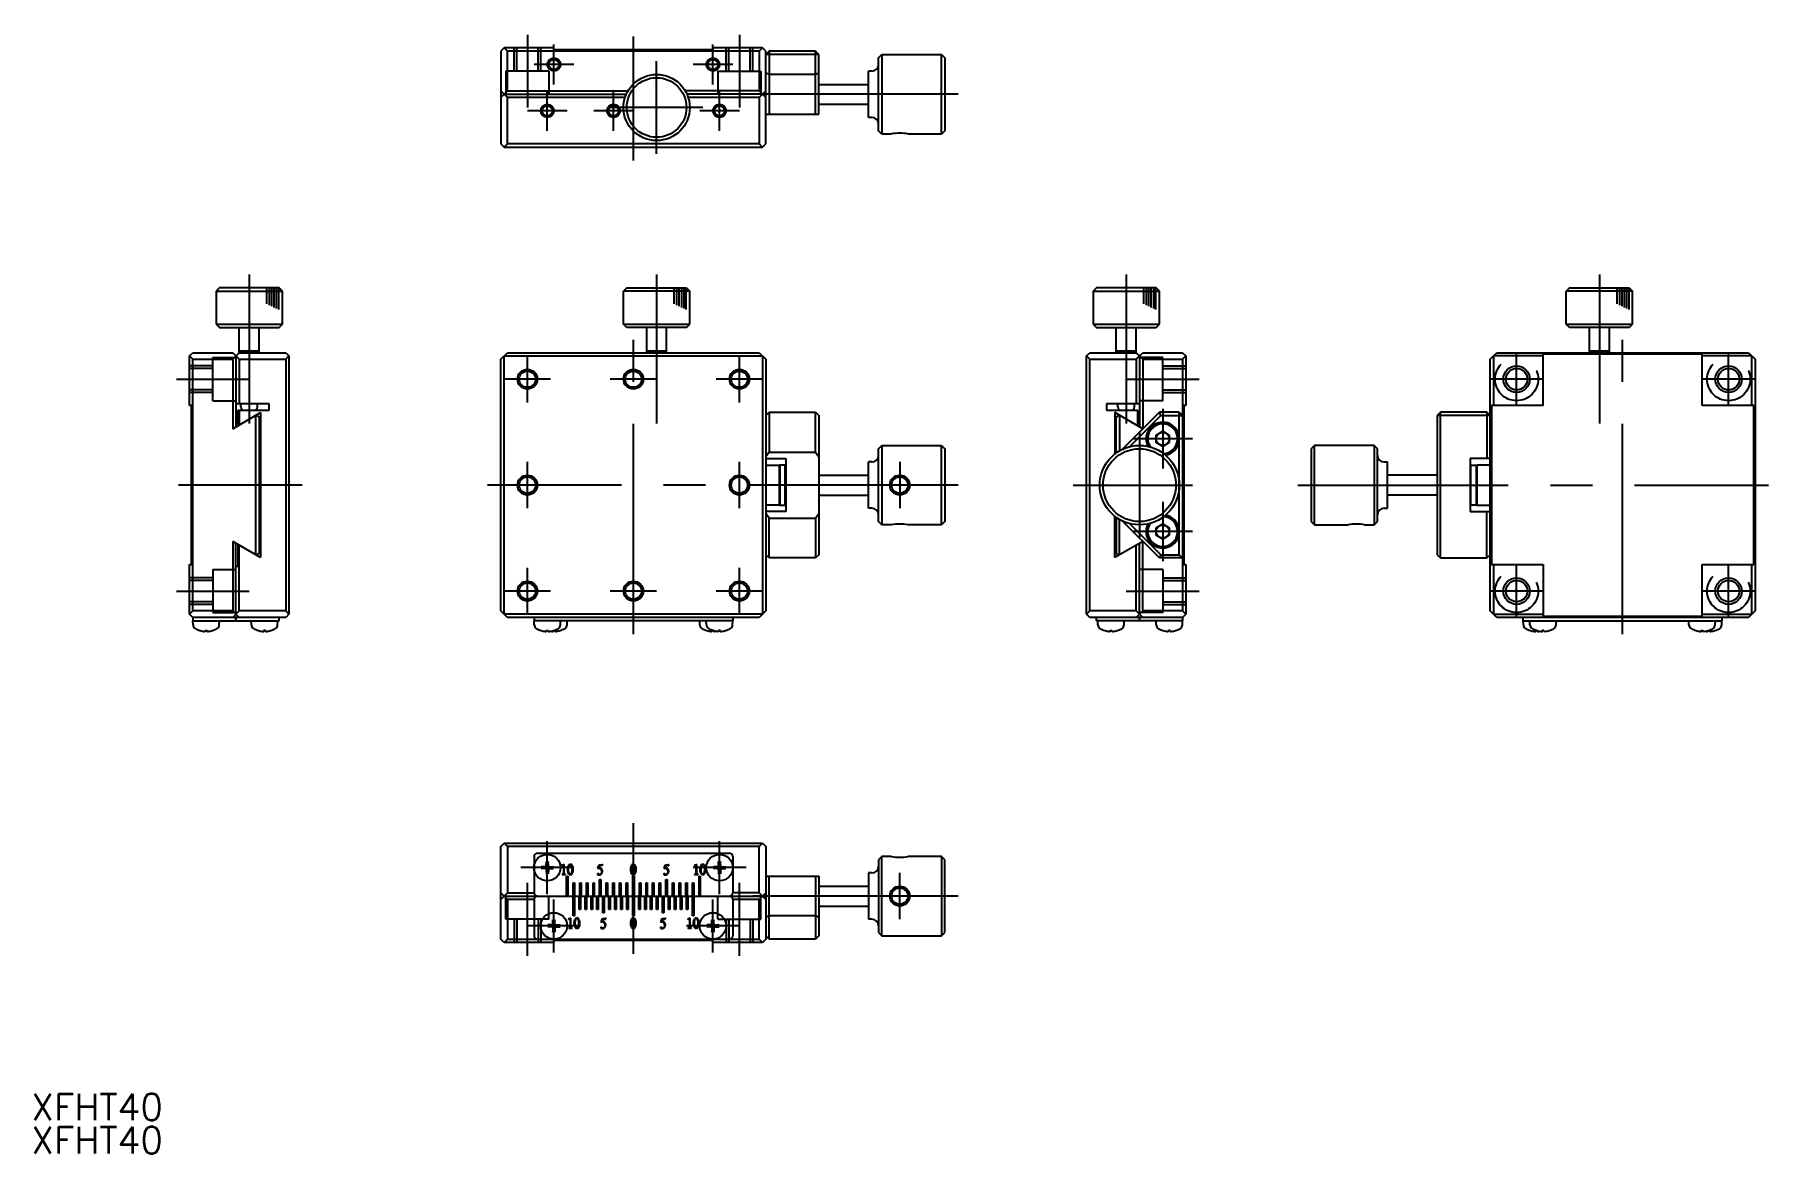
# Model space of a CAD drawing. Extents: x 1 to 262, y 0 to 169.
import ezdxf

# ---------------------------------------------------------------- set-up
doc = ezdxf.new("R2010")
doc.units = 0
doc.linetypes.add('CENTER', pattern=[50.8, 31.75, -6.35, 6.35, -6.35])
doc.linetypes.add('DASHED', pattern=[19.05, 12.7, -6.35])
doc.layers.get('0').update_dxf_attribs({"linetype": 'CONTINUOUS'})
doc.layers.add('CENTER', color=1, linetype='CENTER')
doc.styles.get("Standard").update_dxf_attribs({"font": 'txt.shx', "height": 3, "bigfont": 'bigfont.shx'})

# ---------------------------------------------------------------- blocks, each defined once
blk = doc.blocks.new('*U19')
at = {"color": 7, "linetype": 'CONTINUOUS'}
blk.add_text('XFHT40', height=4, dxfattribs=at).set_placement((0, 5))
blk = doc.blocks.new('*U20')
at = {"color": 7, "linetype": 'CONTINUOUS'}
blk.add_text('XFHT40', height=4, dxfattribs=at).set_placement((0, 0))

msp = doc.modelspace()

# ---------------------------------------------------------------- linework, layer by layer
at = {"color": 7, "linetype": 'CONTINUOUS'}
for p, q in [((71.39, 166.92), (70.89, 166.42)), ((70.89, 166.42), (70.89, 152.42)), ((78.89, 166.92), (71.39, 166.92)), ((71.89, 166.42), (71.39, 166.92)), ((71.89, 160.42), (71.89, 166.42)), ((109.89, 166.42), (71.89, 166.42)), ((78.89, 166.62), (78.89, 166.92)), ((102.89, 166.62), (78.89, 166.62)), ((110.39, 166.92), (102.89, 166.92)), ((102.89, 166.92), (102.89, 166.62)), ((110.39, 166.92), (109.89, 166.42)), ((109.89, 166.42), (109.89, 160.42)), ((110.89, 166.42), (110.39, 166.92)), ((110.89, 152.42), (110.89, 166.42)), ((111.39, 166.42), (110.89, 165.92)), ((118.89, 165.92), (110.89, 165.92)), ((118.39, 166.42), (111.39, 166.42)), ((111.39, 166.42), (111.39, 156.92)), ((118.89, 165.92), (118.39, 166.42)), ((118.39, 156.92), (118.39, 166.42)), ((118.89, 156.92), (118.89, 165.92)), ((127.89, 165.42), (128.39, 165.92)), ((127.89, 154.42), (127.89, 165.42)), ((128.39, 165.92), (137.39, 165.92)), ((128.39, 165.92), (128.39, 153.92)), ((137.39, 165.92), (137.89, 165.42)), ((137.39, 153.92), (137.39, 165.92)), ((137.89, 165.42), (137.89, 154.42)), ((111.39, 162.92), (110.89, 163.13)), ((118.39, 162.92), (111.39, 162.92)), ((118.89, 163.13), (118.39, 162.92)), ((126.39, 156.42), (126.39, 163.42)), ((126.89, 163.42), (126.39, 163.42)), ((70.89, 159.42), (71.89, 160.42)), ((71.89, 159.42), (70.89, 160.42)), ((71.39, 159.92), (89.81, 159.92)), ((71.89, 160.42), (90.06, 160.42)), ((109.89, 160.42), (98.72, 160.42)), ((110.39, 159.92), (98.97, 159.92)), ((109.89, 160.42), (110.89, 159.42)), ((110.89, 160.42), (109.89, 159.42)), ((118.89, 161.42), (126.39, 161.42)), ((71.89, 152.42), (71.89, 159.42)), ((89.62, 159.42), (71.89, 159.42)), ((109.89, 159.42), (99.16, 159.42)), ((109.89, 159.42), (109.89, 152.42)), ((118.89, 158.42), (126.39, 158.42)), ((110.89, 156.92), (118.89, 156.92)), ((126.89, 156.42), (126.39, 156.42)), ((128.39, 153.92), (127.89, 154.42)), ((137.89, 154.42), (137.39, 153.92)), ((70.89, 152.42), (71.39, 151.92)), ((71.89, 152.42), (71.39, 151.92)), ((71.39, 151.92), (110.39, 151.92)), ((109.89, 152.42), (71.89, 152.42)), ((109.89, 152.42), (110.39, 151.92)), ((110.39, 151.92), (110.89, 152.42)), ((129.86, 153.92), (128.39, 153.92)), ((137.39, 153.92), (132.32, 153.92)), ((28.4, 130.7), (27.9, 130.2)), ((27.9, 130.2), (27.9, 125.2)), ((27.9, 130.2), (37.9, 130.2)), ((37.4, 130.7), (28.4, 130.7)), ((37.9, 130.2), (37.4, 130.7)), ((37.9, 125.2), (37.9, 130.2)), ((89.89, 130.7), (89.39, 130.2)), ((99.39, 130.2), (89.39, 130.2)), ((89.39, 125.2), (89.39, 130.2)), ((89.89, 130.7), (98.89, 130.7)), ((98.89, 130.7), (99.39, 130.2)), ((99.39, 125.2), (99.39, 130.2)), ((160.78, 130.7), (160.28, 130.2)), ((160.28, 130.2), (160.28, 125.2)), ((160.28, 130.2), (170.28, 130.2)), ((169.78, 130.7), (160.78, 130.7)), ((170.28, 130.2), (169.78, 130.7)), ((170.28, 125.2), (170.28, 130.2)), ((232.2, 130.7), (231.7, 130.2)), ((241.7, 130.2), (231.7, 130.2)), ((231.7, 125.2), (231.7, 130.2)), ((232.2, 130.7), (241.2, 130.7)), ((241.2, 130.7), (241.7, 130.2)), ((241.7, 125.2), (241.7, 130.2)), ((27.9, 125.2), (28.4, 124.7)), ((27.9, 125.2), (37.9, 125.2)), ((28.4, 124.7), (37.4, 124.7)), ((31.4, 120.9), (31.4, 124.7)), ((34.4, 120.9), (34.4, 124.7)), ((37.4, 124.7), (37.9, 125.2)), ((89.39, 125.2), (99.39, 125.2)), ((89.89, 124.7), (89.39, 125.2)), ((98.89, 124.7), (89.89, 124.7)), ((92.89, 120.9), (92.89, 124.7)), ((95.89, 120.9), (95.89, 124.7)), ((98.89, 124.7), (99.39, 125.2)), ((160.28, 125.2), (160.78, 124.7)), ((160.28, 125.2), (170.28, 125.2)), ((160.78, 124.7), (169.78, 124.7)), ((163.78, 120.9), (163.78, 124.7)), ((166.78, 120.9), (166.78, 124.7)), ((169.78, 124.7), (170.28, 125.2)), ((231.7, 125.2), (241.7, 125.2)), ((232.2, 124.7), (231.7, 125.2)), ((241.2, 124.7), (232.2, 124.7)), ((235.2, 120.9), (235.2, 124.7)), ((238.2, 120.9), (238.2, 124.7)), ((241.2, 124.7), (241.7, 125.2)), ((23.9, 120.4), (24.4, 120.9)), ((23.9, 112.9), (23.9, 120.4)), ((24.4, 119.9), (23.9, 120.4)), ((24.4, 120.9), (30.4, 120.9)), ((30.4, 120.9), (31.4, 119.9)), ((30.4, 119.9), (31.4, 120.9)), ((30.9, 120.4), (30.9, 109.71)), ((31.4, 121.2), (34.4, 121.2)), ((31.4, 120.9), (38.4, 120.9)), ((38.4, 120.9), (38.9, 120.4)), ((38.4, 119.9), (38.9, 120.4)), ((38.9, 120.4), (38.9, 81.4)), ((70.89, 119.9), (71.89, 120.9)), ((71.39, 120.4), (110.39, 120.4)), ((71.39, 81.4), (71.39, 120.4)), ((71.89, 120.9), (109.89, 120.9)), ((92.89, 121.2), (95.89, 121.2)), ((109.89, 120.9), (110.89, 119.9)), ((110.39, 120.4), (110.39, 81.4)), ((159.28, 120.4), (159.78, 120.9)), ((159.28, 81.4), (159.28, 120.4)), ((159.78, 119.9), (159.28, 120.4)), ((159.78, 120.9), (166.78, 120.9)), ((163.78, 121.2), (166.78, 121.2)), ((166.78, 120.9), (167.28, 120.4)), ((166.78, 119.9), (167.78, 120.9)), ((167.28, 120.4), (167.28, 109.71)), ((167.28, 120.4), (167.78, 119.9)), ((167.78, 120.9), (173.78, 120.9)), ((173.78, 120.9), (174.28, 120.4)), ((173.78, 119.9), (174.28, 120.4)), ((174.28, 120.4), (174.28, 112.9)), ((220.2, 119.9), (221.2, 120.9)), ((228.2, 120.4), (220.7, 120.4)), ((220.7, 120.4), (220.7, 112.9)), ((221.2, 120.9), (259.2, 120.9)), ((252.2, 120.7), (228.2, 120.7)), ((228.2, 112.9), (228.2, 120.7)), ((235.2, 121.2), (238.2, 121.2)), ((252.2, 112.9), (252.2, 120.7)), ((259.7, 120.4), (252.2, 120.4)), ((259.2, 120.9), (260.2, 119.9)), ((259.7, 112.9), (259.7, 120.4)), ((24.4, 81.9), (24.4, 119.9)), ((24.4, 119.9), (30.4, 119.9)), ((30.4, 119.9), (30.4, 109.42)), ((31.4, 119.9), (38.4, 119.9)), ((31.4, 119.9), (31.4, 113.2)), ((38.4, 119.9), (38.4, 81.9)), ((70.89, 81.9), (70.89, 119.9)), ((110.89, 119.9), (110.89, 81.9)), ((159.78, 81.9), (159.78, 119.9)), ((159.78, 119.9), (166.78, 119.9)), ((166.78, 119.9), (166.78, 113.2)), ((167.78, 119.9), (173.78, 119.9)), ((167.78, 119.9), (167.78, 109.42)), ((173.78, 119.9), (173.78, 81.9)), ((220.2, 81.9), (220.2, 119.9)), ((260.2, 119.9), (260.2, 81.9)), ((24.2, 112.9), (23.9, 112.9)), ((24.2, 88.9), (24.2, 112.9)), ((35.9, 113.2), (30.9, 113.2)), ((31.65, 112.7), (31.65, 113.2)), ((34.15, 112.7), (34.15, 113.2)), ((35.9, 112.2), (35.9, 113.2)), ((167.28, 113.2), (162.28, 113.2)), ((162.28, 113.2), (162.28, 112.2)), ((164.03, 112.7), (164.03, 113.2)), ((166.53, 112.7), (166.53, 113.2)), ((174.28, 112.9), (173.98, 112.9)), ((173.98, 112.9), (173.98, 88.9)), ((228.2, 112.9), (220.4, 112.9)), ((220.4, 112.9), (220.4, 88.9)), ((260, 112.9), (252.2, 112.9)), ((260, 88.9), (260, 112.9)), ((30.4, 109.42), (34.6, 111.85)), ((31.2, 110.04), (31.2, 112.2)), ((31.2, 112.2), (35.9, 112.2)), ((31.33, 109.96), (31.2, 110.04)), ((31.4, 112.2), (31.4, 110)), ((33.9, 90.35), (33.9, 111.44)), ((33.97, 111.48), (34.4, 111.23)), ((34.4, 111.23), (34.4, 90.56)), ((34.6, 111.85), (34.6, 89.95)), ((110.89, 111.4), (111.39, 111.9)), ((111.39, 111.9), (118.39, 111.9)), ((111.39, 111.9), (111.39, 105.9)), ((118.39, 111.9), (118.89, 111.4)), ((118.39, 105.9), (118.39, 111.9)), ((118.89, 111.4), (118.89, 90.4)), ((162.28, 112.2), (166.98, 112.2)), ((167.78, 109.42), (163.58, 111.85)), ((163.58, 111.85), (163.58, 105.62)), ((163.78, 111.23), (164.21, 111.48)), ((163.78, 105.77), (163.78, 111.23)), ((164.28, 111.44), (164.28, 106.09)), ((170.28, 111.9), (164.7, 106.31)), ((165.8, 106.71), (170.49, 111.4)), ((166.98, 110.04), (166.85, 109.96)), ((166.98, 112.2), (166.98, 110.04)), ((170.49, 111.4), (170.28, 111.9)), ((173.28, 111.9), (170.28, 111.9)), ((170.49, 111.4), (173.78, 111.4)), ((173.28, 90.4), (173.28, 111.9)), ((173.28, 111.9), (173.78, 111.4)), ((212.7, 111.9), (212.2, 111.4)), ((212.2, 111.4), (212.2, 90.4)), ((220.2, 111.4), (212.2, 111.4)), ((219.7, 111.9), (212.7, 111.9)), ((212.7, 89.9), (212.7, 111.9)), ((220.2, 111.4), (219.7, 111.9)), ((219.7, 111.9), (219.7, 104.9)), ((169.78, 108.47), (170.78, 109.05)), ((169.78, 107.32), (169.78, 108.47)), ((170.78, 106.74), (169.78, 107.32)), ((170.78, 109.05), (171.78, 108.47)), ((171.78, 107.32), (170.78, 106.74)), ((171.78, 108.47), (171.78, 107.32)), ((111.39, 105.9), (110.89, 105.19)), ((110.89, 104.9), (113.89, 104.9)), ((111.39, 105.9), (118.39, 105.9)), ((113.89, 104.9), (113.89, 96.9)), ((118.39, 105.9), (118.89, 105.19)), ((127.89, 106.4), (128.39, 106.9)), ((127.89, 95.4), (127.89, 106.4)), ((128.39, 106.9), (137.39, 106.9)), ((128.39, 106.9), (128.39, 94.9)), ((137.39, 106.9), (137.89, 106.4)), ((137.39, 94.9), (137.39, 106.9)), ((137.89, 106.4), (137.89, 95.4)), ((193.7, 106.9), (193.2, 106.4)), ((193.2, 106.4), (193.2, 95.4)), ((202.7, 106.9), (193.7, 106.9)), ((193.7, 94.9), (193.7, 106.9)), ((203.2, 106.4), (202.7, 106.9)), ((202.7, 106.9), (202.7, 94.9)), ((203.2, 95.4), (203.2, 106.4)), ((220.2, 104.9), (217.2, 104.9)), ((217.2, 104.9), (217.2, 96.9)), ((110.89, 103.9), (112.89, 103.9)), ((112.89, 103.9), (112.89, 97.9)), ((112.99, 103.9), (112.89, 103.8)), ((113.79, 103.9), (112.99, 103.9)), ((112.99, 103.9), (112.99, 97.9)), ((113.79, 97.9), (113.79, 103.9)), ((113.79, 103.9), (113.89, 103.8)), ((118.89, 102.4), (126.39, 102.4)), ((126.39, 97.4), (126.39, 104.4)), ((126.89, 104.4), (126.39, 104.4)), ((204.2, 104.4), (204.7, 104.4)), ((204.7, 97.4), (204.7, 104.4)), ((212.2, 102.4), (204.7, 102.4)), ((217.3, 103.9), (217.2, 103.8)), ((217.3, 97.9), (217.3, 103.9)), ((217.3, 103.9), (218.1, 103.9)), ((218.1, 103.9), (218.2, 103.8)), ((218.1, 103.9), (218.1, 97.9)), ((220.2, 103.9), (218.2, 103.9)), ((218.2, 103.9), (218.2, 97.9)), ((112.89, 97.9), (110.89, 97.9)), ((113.89, 96.9), (110.89, 96.9)), ((112.89, 98), (112.99, 97.9)), ((112.99, 97.9), (113.79, 97.9)), ((113.79, 97.9), (113.89, 98)), ((118.89, 99.4), (126.39, 99.4)), ((126.89, 97.4), (126.39, 97.4)), ((204.2, 97.4), (204.7, 97.4)), ((212.2, 99.4), (204.7, 99.4)), ((217.3, 97.9), (217.2, 98)), ((217.2, 96.9), (220.2, 96.9)), ((218.1, 97.9), (217.3, 97.9)), ((218.2, 98), (218.1, 97.9)), ((218.2, 97.9), (220.2, 97.9)), ((219.7, 89.9), (219.7, 96.9)), ((111.39, 95.9), (110.89, 96.6)), ((111.39, 89.9), (111.39, 95.9)), ((111.39, 95.9), (118.39, 95.9)), ((118.39, 95.9), (118.89, 96.6)), ((118.39, 95.9), (118.39, 89.9)), ((128.39, 94.9), (127.89, 95.4)), ((129.86, 94.9), (128.39, 94.9)), ((137.39, 94.9), (132.32, 94.9)), ((137.89, 95.4), (137.39, 94.9)), ((163.58, 89.95), (163.58, 96.17)), ((163.78, 96.02), (163.78, 90.56)), ((164.28, 90.35), (164.28, 95.7)), ((170.28, 89.9), (164.7, 95.48)), ((165.8, 95.08), (170.49, 90.4)), ((169.78, 94.47), (170.78, 95.05)), ((169.78, 93.32), (169.78, 94.47)), ((170.78, 95.05), (171.78, 94.47)), ((171.78, 94.47), (171.78, 93.32)), ((193.2, 95.4), (193.7, 94.9)), ((193.7, 94.9), (198.77, 94.9)), ((201.22, 94.9), (202.7, 94.9)), ((202.7, 94.9), (203.2, 95.4)), ((34.6, 89.95), (30.4, 92.37)), ((30.4, 92.37), (30.4, 81.9)), ((30.9, 81.4), (30.9, 92.08)), ((31.33, 91.83), (31.2, 91.76)), ((31.2, 91.76), (31.2, 88.6)), ((31.4, 81.9), (31.4, 91.79)), ((167.78, 92.37), (163.58, 89.95)), ((166.78, 81.9), (166.78, 91.79)), ((167.28, 81.4), (167.28, 92.08)), ((167.78, 81.9), (167.78, 92.37)), ((170.78, 92.74), (169.78, 93.32)), ((171.78, 93.32), (170.78, 92.74)), ((34.4, 90.56), (33.97, 90.31)), ((111.39, 89.9), (110.89, 90.4)), ((118.39, 89.9), (111.39, 89.9)), ((118.89, 90.4), (118.39, 89.9)), ((163.78, 90.56), (164.21, 90.31)), ((170.49, 90.4), (170.28, 89.9)), ((173.78, 89.9), (170.28, 89.9)), ((170.49, 90.4), (173.28, 90.4)), ((173.28, 90.4), (173.78, 89.9)), ((212.2, 90.4), (212.7, 89.9)), ((212.7, 89.9), (219.7, 89.9)), ((219.7, 89.9), (220.2, 90.4)), ((23.9, 81.4), (23.9, 88.9)), ((23.9, 88.9), (24.2, 88.9)), ((31.2, 88.6), (30.9, 88.6)), ((173.98, 88.9), (174.28, 88.9)), ((174.28, 88.9), (174.28, 81.4)), ((220.4, 88.9), (228.2, 88.9)), ((220.7, 88.9), (220.7, 81.4)), ((228.2, 88.9), (228.2, 81.1)), ((252.2, 81.1), (252.2, 88.9)), ((252.2, 88.9), (260, 88.9)), ((259.7, 81.4), (259.7, 88.9)), ((24.4, 81.9), (23.9, 81.4)), ((24.4, 80.9), (23.9, 81.4)), ((30.4, 81.9), (24.4, 81.9)), ((31.4, 80.9), (30.4, 81.9)), ((31.4, 81.9), (30.4, 80.9)), ((38.4, 81.9), (31.4, 81.9)), ((38.4, 81.9), (38.9, 81.4)), ((38.9, 81.4), (38.4, 80.9)), ((71.89, 80.9), (70.89, 81.9)), ((110.39, 81.4), (71.39, 81.4)), ((110.89, 81.9), (109.89, 80.9)), ((159.78, 81.9), (159.28, 81.4)), ((159.78, 80.9), (159.28, 81.4)), ((166.78, 81.9), (159.78, 81.9)), ((167.78, 81.9), (166.78, 80.9)), ((166.78, 81.9), (167.78, 80.9)), ((173.78, 81.9), (167.78, 81.9)), ((173.78, 81.9), (174.28, 81.4)), ((174.28, 81.4), (173.78, 80.9)), ((221.2, 80.9), (220.2, 81.9)), ((220.7, 81.4), (228.2, 81.4)), ((252.2, 81.4), (259.7, 81.4)), ((260.2, 81.9), (259.2, 80.9)), ((38.4, 80.9), (24.4, 80.9)), ((24.4, 80.9), (24.4, 80.4)), ((24.4, 80.4), (37.4, 80.4)), ((24.42, 79.79), (24.4, 80.4)), ((25.48, 78.93), (25.48, 78.93)), ((26.26, 78.93), (26.24, 78.81)), ((26.26, 78.93), (26.54, 78.93)), ((26.54, 78.93), (26.56, 78.81)), ((27.32, 78.93), (27.32, 78.93)), ((28.38, 79.79), (28.4, 80.4)), ((30.9, 80.9), (30.9, 80.4)), ((30.9, 80.4), (30.9, 80.9)), ((33.22, 79.79), (33.2, 80.4)), ((34.28, 78.93), (34.28, 78.93)), ((35.06, 78.93), (35.04, 78.81)), ((35.34, 78.93), (35.06, 78.93)), ((35.34, 78.93), (35.36, 78.81)), ((36.12, 78.93), (36.12, 78.93)), ((37.18, 79.79), (37.2, 80.4)), ((37.4, 80.4), (37.4, 80.9)), ((109.89, 80.9), (71.89, 80.9)), ((75.89, 80.9), (75.89, 80.4)), ((105.89, 80.4), (75.89, 80.4)), ((75.91, 79.79), (75.89, 80.4)), ((76.97, 78.93), (76.98, 78.93)), ((77.73, 78.81), (77.75, 78.93)), ((77.75, 78.93), (78.03, 78.93)), ((78.03, 78.93), (78.05, 78.81)), ((78.39, 78.84), (78.6, 78.81)), ((78.73, 78.81), (78.75, 78.92)), ((78.81, 78.93), (79.03, 78.93)), ((78.81, 78.93), (78.81, 78.93)), ((79.03, 78.93), (79.05, 78.81)), ((79.81, 78.93), (79.81, 78.93)), ((79.87, 79.79), (79.89, 80.4)), ((80.87, 79.79), (80.89, 80.4)), ((100.91, 79.79), (100.89, 80.4)), ((101.91, 79.79), (101.89, 80.4)), ((101.98, 78.93), (101.97, 78.93)), ((102.75, 78.93), (102.73, 78.81)), ((102.98, 78.93), (102.75, 78.93)), ((102.98, 78.93), (102.97, 78.93)), ((103.05, 78.81), (103.03, 78.92)), ((103.39, 78.84), (103.18, 78.81)), ((103.75, 78.93), (103.73, 78.81)), ((104.03, 78.93), (103.75, 78.93)), ((104.05, 78.81), (104.03, 78.93)), ((104.81, 78.93), (104.81, 78.93)), ((105.87, 79.79), (105.89, 80.4)), ((105.89, 80.9), (105.89, 80.4)), ((173.78, 80.9), (159.78, 80.9)), ((160.78, 80.4), (160.78, 80.9)), ((173.78, 80.4), (160.78, 80.4)), ((161, 79.79), (160.98, 80.4)), ((162.06, 78.93), (162.06, 78.93)), ((162.84, 78.93), (162.82, 78.81)), ((162.84, 78.93), (163.12, 78.93)), ((163.12, 78.93), (163.14, 78.81)), ((163.9, 78.93), (163.9, 78.93)), ((164.96, 79.79), (164.98, 80.4)), ((167.28, 80.9), (167.28, 80.4)), ((167.28, 80.4), (167.28, 80.9)), ((169.8, 79.79), (169.78, 80.4)), ((170.86, 78.93), (170.86, 78.93)), ((171.64, 78.93), (171.62, 78.81)), ((171.92, 78.93), (171.64, 78.93)), ((171.92, 78.93), (171.94, 78.81)), ((172.7, 78.93), (172.7, 78.93)), ((173.76, 79.79), (173.78, 80.4)), ((173.78, 80.9), (173.78, 80.4)), ((259.2, 80.9), (221.2, 80.9)), ((225.2, 80.4), (225.2, 80.9)), ((225.2, 80.4), (255.2, 80.4)), ((225.22, 79.79), (225.2, 80.4)), ((226.22, 79.79), (226.2, 80.4)), ((226.28, 78.93), (226.28, 78.93)), ((227.03, 78.81), (227.06, 78.93)), ((227.28, 78.93), (227.06, 78.93)), ((227.28, 78.93), (227.28, 78.93)), ((227.36, 78.81), (227.34, 78.92)), ((228.06, 78.93), (228.03, 78.81)), ((228.33, 78.93), (228.06, 78.93)), ((228.2, 81.1), (252.2, 81.1)), ((228.33, 78.93), (228.36, 78.81)), ((229.11, 78.93), (229.11, 78.93)), ((230.17, 79.79), (230.2, 80.4)), ((250.22, 79.79), (250.2, 80.4)), ((251.28, 78.93), (251.28, 78.93)), ((252.06, 78.93), (252.03, 78.81)), ((252.06, 78.93), (252.33, 78.93)), ((252.33, 78.93), (252.36, 78.81)), ((253.03, 78.81), (253.05, 78.92)), ((253.11, 78.93), (253.33, 78.93)), ((253.11, 78.93), (253.11, 78.93)), ((253.36, 78.81), (253.33, 78.93)), ((254.11, 78.93), (254.11, 78.93)), ((254.17, 79.79), (254.2, 80.4)), ((255.17, 79.79), (255.2, 80.4)), ((255.2, 80.9), (255.2, 80.4)), ((70.89, 46.34), (71.39, 46.84)), ((70.89, 32.34), (70.89, 46.34)), ((71.39, 46.84), (110.39, 46.84)), ((71.39, 46.84), (71.89, 46.34)), ((71.89, 46.34), (71.89, 39.34)), ((109.89, 46.34), (71.89, 46.34)), ((75.89, 44.84), (75.89, 39.34)), ((76.39, 45.34), (105.39, 45.34)), ((105.89, 44.84), (105.89, 39.34)), ((109.89, 46.34), (110.39, 46.84)), ((109.89, 39.34), (109.89, 46.34)), ((110.39, 46.84), (110.89, 46.34)), ((110.89, 46.34), (110.89, 32.34)), ((128.39, 44.84), (127.89, 44.34)), ((129.86, 44.84), (128.39, 44.84)), ((128.39, 32.84), (128.39, 44.84)), ((137.39, 44.84), (132.32, 44.84)), ((137.89, 44.34), (137.39, 44.84)), ((137.39, 44.84), (137.39, 32.84)), ((77.6, 43.3), (76.97, 43.28)), ((76.97, 43.28), (76.98, 43.28)), ((76.98, 43), (76.97, 43)), ((77.6, 42.98), (76.97, 43)), ((76.98, 43.28), (76.99, 43.28)), ((76.99, 43), (76.98, 43)), ((76.99, 43.28), (77, 43.28)), ((77, 43), (76.99, 43)), ((77, 43.28), (77, 43.28)), ((77, 43.28), (77.01, 43.28)), ((77.01, 43), (77, 43)), ((77, 43), (77, 43)), ((77.01, 43.28), (77.02, 43.28)), ((77.02, 43), (77.01, 43)), ((77.02, 43.28), (77.02, 43.28)), ((77.02, 43.28), (77.03, 43.28)), ((77.03, 43), (77.02, 43)), ((77.02, 43), (77.02, 43)), ((77.03, 43.28), (77.03, 43.28)), ((77.03, 43.28), (77.03, 43.28)), ((77.03, 43.28), (77.04, 43.28)), ((77.04, 43), (77.03, 43)), ((77.03, 43), (77.03, 43)), ((77.03, 43), (77.03, 43)), ((77.04, 43.28), (77.04, 43.28)), ((77.42, 43.22), (77.04, 43.28)), ((77.04, 43), (77.42, 43.06)), ((77.04, 43), (77.04, 43)), ((77.61, 43.21), (77.42, 43.22)), ((77.42, 43.06), (77.61, 43.07)), ((77.62, 43.3), (77.6, 43.3)), ((77.6, 42.98), (77.62, 42.98)), ((77.63, 43.3), (77.62, 43.3)), ((77.62, 42.98), (77.63, 42.97)), ((77.64, 43.31), (77.63, 43.3)), ((77.63, 42.97), (77.64, 42.97)), ((77.65, 43.31), (77.64, 43.31)), ((77.64, 42.97), (77.65, 42.97)), ((77.66, 43.32), (77.65, 43.31)), ((77.65, 42.97), (77.66, 42.96)), ((77.67, 43.32), (77.66, 43.32)), ((77.66, 42.96), (77.67, 42.95)), ((77.68, 43.33), (77.67, 43.32)), ((77.67, 42.95), (77.68, 42.95)), ((77.69, 43.34), (77.68, 43.33)), ((77.68, 42.95), (77.69, 42.94)), ((77.7, 43.35), (77.69, 43.34)), ((77.69, 42.94), (77.7, 42.93)), ((77.71, 43.36), (77.7, 43.35)), ((77.7, 42.93), (77.71, 42.92)), ((77.72, 43.38), (77.71, 43.37)), ((77.71, 43.37), (77.71, 43.36)), ((77.71, 42.92), (77.71, 42.91)), ((77.71, 42.91), (77.72, 42.9)), ((77.73, 43.4), (77.72, 43.39)), ((77.72, 43.39), (77.72, 43.38)), ((77.72, 42.9), (77.72, 42.89)), ((77.72, 42.89), (77.73, 42.87)), ((77.73, 43.43), (77.75, 44.06)), ((77.73, 43.43), (77.73, 43.42)), ((77.73, 43.42), (77.73, 43.4)), ((77.73, 42.87), (77.73, 42.86)), ((77.73, 42.86), (77.73, 42.85)), ((77.73, 42.85), (77.75, 42.21)), ((77.75, 44.05), (77.75, 44.06)), ((77.75, 44.04), (77.75, 44.05)), ((77.75, 44.03), (77.75, 44.04)), ((77.75, 44.02), (77.75, 44.03)), ((77.75, 44.03), (77.75, 44.03)), ((77.75, 44.01), (77.75, 44.02)), ((77.75, 44), (77.75, 44.01)), ((77.75, 44.01), (77.75, 44.01)), ((77.75, 44.01), (77.75, 44.01)), ((77.76, 44), (77.75, 44)), ((77.75, 44), (77.75, 44)), ((77.75, 42.27), (77.75, 42.28)), ((77.75, 42.28), (77.75, 42.28)), ((77.75, 42.28), (77.76, 42.28)), ((77.75, 42.26), (77.75, 42.27)), ((77.75, 42.27), (77.75, 42.27)), ((77.75, 42.25), (77.75, 42.26)), ((77.75, 42.24), (77.75, 42.25)), ((77.75, 42.25), (77.75, 42.25)), ((77.75, 42.23), (77.75, 42.24)), ((77.75, 42.22), (77.75, 42.23)), ((77.75, 42.21), (77.75, 42.22)), ((77.76, 43.99), (77.76, 44)), ((77.76, 43.99), (77.81, 43.61)), ((77.81, 42.67), (77.76, 42.28)), ((77.76, 42.28), (77.76, 42.28)), ((77.81, 43.61), (77.82, 43.43)), ((77.82, 42.85), (77.81, 42.67)), ((77.97, 43.61), (78.03, 43.99)), ((77.97, 43.43), (77.97, 43.61)), ((77.97, 42.67), (77.97, 42.85)), ((78.03, 42.28), (77.97, 42.67)), ((78.03, 44.06), (78.03, 44.05)), ((78.05, 43.43), (78.03, 44.06)), ((78.03, 44.05), (78.03, 44.04)), ((78.03, 44.04), (78.03, 44.03)), ((78.03, 44.03), (78.03, 44.03)), ((78.03, 44.03), (78.03, 44.02)), ((78.03, 44.02), (78.03, 44.01)), ((78.03, 44.01), (78.03, 44.01)), ((78.03, 44.01), (78.03, 44.01)), ((78.03, 44.01), (78.03, 44)), ((78.03, 44), (78.03, 44)), ((78.03, 44), (78.03, 44)), ((78.03, 44), (78.03, 43.99)), ((78.05, 42.85), (78.03, 42.21)), ((78.03, 42.28), (78.03, 42.28)), ((78.03, 42.28), (78.03, 42.28)), ((78.03, 42.28), (78.03, 42.28)), ((78.03, 42.28), (78.03, 42.27)), ((78.03, 42.27), (78.03, 42.27)), ((78.03, 42.27), (78.03, 42.26)), ((78.03, 42.26), (78.03, 42.25)), ((78.03, 42.25), (78.03, 42.25)), ((78.03, 42.25), (78.03, 42.24)), ((78.03, 42.24), (78.03, 42.23)), ((78.03, 42.23), (78.03, 42.22)), ((78.03, 42.22), (78.03, 42.21)), ((78.06, 43.42), (78.05, 43.43)), ((78.05, 42.85), (78.06, 42.86)), ((78.06, 43.4), (78.06, 43.42)), ((78.06, 43.39), (78.06, 43.4)), ((78.07, 43.38), (78.06, 43.39)), ((78.06, 42.89), (78.07, 42.9)), ((78.06, 42.87), (78.06, 42.89)), ((78.06, 42.86), (78.06, 42.87)), ((78.07, 43.37), (78.07, 43.38)), ((78.08, 43.36), (78.07, 43.37)), ((78.07, 42.91), (78.08, 42.92)), ((78.07, 42.9), (78.07, 42.91)), ((78.08, 43.35), (78.08, 43.36)), ((78.09, 43.34), (78.08, 43.35)), ((78.08, 42.93), (78.09, 42.94)), ((78.08, 42.92), (78.08, 42.93)), ((78.1, 43.33), (78.09, 43.34)), ((78.09, 42.94), (78.1, 42.95)), ((78.11, 43.32), (78.1, 43.33)), ((78.1, 42.95), (78.11, 42.95)), ((78.12, 43.32), (78.11, 43.32)), ((78.11, 42.95), (78.12, 42.96)), ((78.13, 43.31), (78.12, 43.32)), ((78.12, 42.96), (78.13, 42.97)), ((78.15, 43.31), (78.13, 43.31)), ((78.13, 42.97), (78.15, 42.97)), ((78.16, 43.3), (78.15, 43.31)), ((78.15, 42.97), (78.16, 42.97)), ((78.17, 43.3), (78.16, 43.3)), ((78.16, 42.97), (78.17, 42.98)), ((78.18, 43.3), (78.17, 43.3)), ((78.17, 42.98), (78.18, 42.98)), ((78.18, 43.3), (78.82, 43.28)), ((78.36, 43.22), (78.18, 43.21)), ((78.18, 43.07), (78.36, 43.06)), ((78.18, 42.98), (78.82, 43)), ((78.75, 43.28), (78.36, 43.22)), ((78.36, 43.06), (78.75, 43)), ((78.75, 43.28), (78.75, 43.28)), ((78.75, 43.28), (78.75, 43.28)), ((78.75, 43.28), (78.76, 43.28)), ((78.76, 43), (78.75, 43)), ((78.75, 43), (78.75, 43)), ((78.75, 43), (78.75, 43)), ((78.76, 43.28), (78.76, 43.28)), ((78.76, 43.28), (78.76, 43.28)), ((78.76, 43.28), (78.77, 43.28)), ((78.77, 43), (78.76, 43)), ((78.76, 43), (78.76, 43)), ((78.76, 43), (78.76, 43)), ((78.77, 43.28), (78.78, 43.28)), ((78.78, 43), (78.77, 43)), ((78.78, 43.28), (78.78, 43.28)), ((78.78, 43.28), (78.79, 43.28)), ((78.79, 43), (78.78, 43)), ((78.78, 43), (78.78, 43)), ((78.79, 43.28), (78.8, 43.28)), ((78.8, 43), (78.79, 43)), ((78.8, 43.28), (78.81, 43.28)), ((78.81, 43), (78.8, 43)), ((78.81, 43.28), (78.82, 43.28)), ((78.82, 43), (78.81, 43)), ((80.45, 43.63), (80.1, 43.46)), ((80.1, 43.46), (80.1, 43.43)), ((80.1, 43.43), (80.14, 43.44)), ((80.14, 42.15), (80.12, 42.15)), ((80.12, 42.15), (80.12, 42.1)), ((80.12, 42.1), (80.66, 42.1)), ((80.14, 43.44), (80.18, 43.46)), ((80.17, 42.15), (80.14, 42.15)), ((80.19, 42.15), (80.17, 42.15)), ((80.18, 43.46), (80.19, 43.46)), ((80.19, 43.46), (80.21, 43.46)), ((80.21, 42.15), (80.19, 42.15)), ((80.21, 43.46), (80.23, 43.47)), ((80.23, 42.16), (80.21, 42.15)), ((80.23, 43.47), (80.25, 43.47)), ((80.24, 42.16), (80.23, 42.16)), ((80.26, 42.17), (80.24, 42.16)), ((80.25, 43.47), (80.26, 43.47)), ((80.26, 43.47), (80.27, 43.47)), ((80.27, 42.17), (80.26, 42.17)), ((80.27, 43.47), (80.28, 43.46)), ((80.28, 42.18), (80.27, 42.18)), ((80.27, 42.18), (80.27, 42.17)), ((80.28, 43.46), (80.28, 43.46)), ((80.28, 43.46), (80.29, 43.46)), ((80.29, 42.19), (80.28, 42.18)), ((80.29, 43.46), (80.29, 43.46)), ((80.29, 43.46), (80.29, 43.46)), ((80.29, 43.46), (80.3, 43.45)), ((80.3, 42.2), (80.29, 42.19)), ((80.3, 43.45), (80.3, 43.45)), ((80.3, 43.45), (80.31, 43.45)), ((80.31, 42.22), (80.3, 42.21)), ((80.3, 42.21), (80.3, 42.2)), ((80.31, 43.45), (80.31, 43.44)), ((80.31, 43.44), (80.31, 43.44)), ((80.31, 43.44), (80.32, 43.43)), ((80.32, 42.24), (80.31, 42.23)), ((80.31, 42.23), (80.31, 42.22)), ((80.32, 43.43), (80.32, 43.42)), ((80.32, 43.42), (80.33, 43.41)), ((80.33, 42.26), (80.32, 42.25)), ((80.32, 42.25), (80.32, 42.24)), ((80.33, 43.41), (80.33, 43.4)), ((80.33, 43.4), (80.33, 43.39)), ((80.33, 43.39), (80.33, 43.38)), ((80.33, 43.38), (80.33, 43.37)), ((80.33, 43.37), (80.33, 43.36)), ((80.33, 43.36), (80.33, 43.35)), ((80.33, 43.35), (80.33, 42.34)), ((80.33, 42.34), (80.33, 42.32)), ((80.33, 42.32), (80.33, 42.3)), ((80.33, 42.3), (80.33, 42.27)), ((80.33, 42.27), (80.33, 42.26)), ((80.45, 42.3), (80.45, 43.63)), ((80.45, 42.28), (80.45, 42.3)), ((80.45, 42.27), (80.45, 42.28)), ((80.45, 42.25), (80.45, 42.27)), ((80.46, 42.23), (80.45, 42.25)), ((80.47, 42.22), (80.46, 42.23)), ((80.46, 42.23), (80.46, 42.23)), ((80.47, 42.21), (80.47, 42.22)), ((80.47, 42.2), (80.47, 42.21)), ((80.48, 42.2), (80.47, 42.2)), ((80.48, 42.19), (80.48, 42.2)), ((80.49, 42.18), (80.48, 42.19)), ((80.5, 42.18), (80.49, 42.18)), ((80.51, 42.17), (80.5, 42.18)), ((80.52, 42.16), (80.51, 42.17)), ((80.51, 42.17), (80.51, 42.17)), ((80.53, 42.16), (80.52, 42.16)), ((80.55, 42.16), (80.53, 42.16)), ((80.57, 42.15), (80.55, 42.16)), ((80.59, 42.15), (80.57, 42.15)), ((80.62, 42.15), (80.59, 42.15)), ((80.64, 42.15), (80.62, 42.15)), ((80.66, 42.15), (80.64, 42.15)), ((80.66, 42.1), (80.66, 42.15)), ((85.52, 43.04), (85.73, 43.58)), ((85.78, 43.46), (85.67, 43.2)), ((85.73, 43.58), (86.11, 43.58)), ((86.15, 43.46), (85.78, 43.46)), ((86.25, 43.64), (86.18, 43.48)), ((86.2, 43.63), (86.25, 43.64)), ((95.52, 43.04), (95.73, 43.58)), ((95.78, 43.46), (95.67, 43.2)), ((95.73, 43.58), (96.11, 43.58)), ((96.15, 43.46), (95.78, 43.46)), ((96.25, 43.64), (96.18, 43.48)), ((96.2, 43.63), (96.25, 43.64)), ((100.45, 43.63), (100.1, 43.46)), ((100.1, 43.46), (100.1, 43.43)), ((100.1, 43.43), (100.14, 43.44)), ((100.14, 42.15), (100.12, 42.15)), ((100.12, 42.15), (100.12, 42.1)), ((100.12, 42.1), (100.66, 42.1)), ((100.14, 43.44), (100.18, 43.46)), ((100.17, 42.15), (100.14, 42.15)), ((100.19, 42.15), (100.17, 42.15)), ((100.18, 43.46), (100.19, 43.46)), ((100.19, 43.46), (100.21, 43.46)), ((100.21, 42.15), (100.19, 42.15)), ((100.21, 43.46), (100.23, 43.47)), ((100.23, 42.16), (100.21, 42.15)), ((100.23, 43.47), (100.25, 43.47)), ((100.24, 42.16), (100.23, 42.16)), ((100.26, 42.17), (100.24, 42.16)), ((100.25, 43.47), (100.26, 43.47)), ((100.26, 43.47), (100.27, 43.47)), ((100.27, 42.17), (100.26, 42.17)), ((100.27, 43.47), (100.28, 43.46)), ((100.28, 42.18), (100.27, 42.18)), ((100.27, 42.18), (100.27, 42.17)), ((100.28, 43.46), (100.28, 43.46)), ((100.28, 43.46), (100.29, 43.46)), ((100.29, 42.19), (100.28, 42.18)), ((100.29, 43.46), (100.29, 43.46)), ((100.29, 43.46), (100.29, 43.46)), ((100.29, 43.46), (100.3, 43.45)), ((100.3, 42.2), (100.29, 42.19)), ((100.3, 43.45), (100.3, 43.45)), ((100.3, 43.45), (100.31, 43.45)), ((100.31, 42.22), (100.3, 42.21)), ((100.3, 42.21), (100.3, 42.2)), ((100.31, 43.45), (100.31, 43.44)), ((100.31, 43.44), (100.31, 43.44)), ((100.31, 43.44), (100.32, 43.43)), ((100.32, 42.24), (100.31, 42.23)), ((100.31, 42.23), (100.31, 42.22)), ((100.32, 43.43), (100.32, 43.42)), ((100.32, 43.42), (100.33, 43.41)), ((100.33, 42.26), (100.32, 42.25)), ((100.32, 42.25), (100.32, 42.24)), ((100.33, 43.41), (100.33, 43.4)), ((100.33, 43.4), (100.33, 43.39)), ((100.33, 43.39), (100.33, 43.38)), ((100.33, 43.38), (100.33, 43.37)), ((100.33, 43.37), (100.33, 43.36)), ((100.33, 43.36), (100.33, 43.35)), ((100.33, 43.35), (100.33, 42.34)), ((100.33, 42.34), (100.33, 42.32)), ((100.33, 42.32), (100.33, 42.3)), ((100.33, 42.3), (100.33, 42.27)), ((100.33, 42.27), (100.33, 42.26)), ((100.45, 42.3), (100.45, 43.63)), ((100.45, 42.28), (100.45, 42.3)), ((100.45, 42.27), (100.45, 42.28)), ((100.45, 42.25), (100.45, 42.27)), ((100.46, 42.23), (100.45, 42.25)), ((100.47, 42.22), (100.46, 42.23)), ((100.46, 42.23), (100.46, 42.23)), ((100.47, 42.21), (100.47, 42.22)), ((100.47, 42.2), (100.47, 42.21)), ((100.48, 42.2), (100.47, 42.2)), ((100.48, 42.19), (100.48, 42.2)), ((100.49, 42.18), (100.48, 42.19)), ((100.5, 42.18), (100.49, 42.18)), ((100.51, 42.17), (100.5, 42.18)), ((100.52, 42.16), (100.51, 42.17)), ((100.51, 42.17), (100.51, 42.17)), ((100.53, 42.16), (100.52, 42.16)), ((100.55, 42.16), (100.53, 42.16)), ((100.57, 42.15), (100.55, 42.16)), ((100.59, 42.15), (100.57, 42.15)), ((100.62, 42.15), (100.59, 42.15)), ((100.64, 42.15), (100.62, 42.15)), ((100.66, 42.15), (100.64, 42.15)), ((100.66, 42.1), (100.66, 42.15)), ((103.6, 43.3), (102.97, 43.28)), ((102.97, 43.28), (102.98, 43.28)), ((102.98, 43), (102.97, 43)), ((103.6, 42.98), (102.97, 43)), ((102.98, 43.28), (102.99, 43.28)), ((102.99, 43), (102.98, 43)), ((102.99, 43.28), (103, 43.28)), ((103, 43), (102.99, 43)), ((103, 43.28), (103, 43.28)), ((103, 43.28), (103.01, 43.28)), ((103.01, 43), (103, 43)), ((103, 43), (103, 43)), ((103.01, 43.28), (103.02, 43.28)), ((103.02, 43), (103.01, 43)), ((103.02, 43.28), (103.02, 43.28)), ((103.02, 43.28), (103.03, 43.28)), ((103.03, 43), (103.02, 43)), ((103.02, 43), (103.02, 43)), ((103.03, 43.28), (103.03, 43.28)), ((103.03, 43.28), (103.03, 43.28)), ((103.03, 43.28), (103.04, 43.28)), ((103.04, 43), (103.03, 43)), ((103.03, 43), (103.03, 43)), ((103.03, 43), (103.03, 43)), ((103.04, 43.28), (103.04, 43.28)), ((103.42, 43.22), (103.04, 43.28)), ((103.04, 43), (103.42, 43.06)), ((103.04, 43), (103.04, 43)), ((103.61, 43.21), (103.42, 43.22)), ((103.42, 43.06), (103.61, 43.07)), ((103.62, 43.3), (103.6, 43.3)), ((103.6, 42.98), (103.62, 42.98)), ((103.63, 43.3), (103.62, 43.3)), ((103.62, 42.98), (103.63, 42.97)), ((103.64, 43.31), (103.63, 43.3)), ((103.63, 42.97), (103.64, 42.97)), ((103.65, 43.31), (103.64, 43.31)), ((103.64, 42.97), (103.65, 42.97)), ((103.66, 43.32), (103.65, 43.31)), ((103.65, 42.97), (103.66, 42.96)), ((103.67, 43.32), (103.66, 43.32)), ((103.66, 42.96), (103.67, 42.95)), ((103.68, 43.33), (103.67, 43.32)), ((103.67, 42.95), (103.68, 42.95)), ((103.69, 43.34), (103.68, 43.33)), ((103.68, 42.95), (103.69, 42.94)), ((103.7, 43.35), (103.69, 43.34)), ((103.69, 42.94), (103.7, 42.93)), ((103.71, 43.36), (103.7, 43.35)), ((103.7, 42.93), (103.71, 42.92)), ((103.72, 43.38), (103.71, 43.37)), ((103.71, 43.37), (103.71, 43.36)), ((103.71, 42.92), (103.71, 42.91)), ((103.71, 42.91), (103.72, 42.9)), ((103.73, 43.4), (103.72, 43.39)), ((103.72, 43.39), (103.72, 43.38)), ((103.72, 42.9), (103.72, 42.89)), ((103.72, 42.89), (103.73, 42.87)), ((103.73, 43.43), (103.75, 44.06)), ((103.73, 43.43), (103.73, 43.42)), ((103.73, 43.42), (103.73, 43.4)), ((103.73, 42.87), (103.73, 42.86)), ((103.73, 42.86), (103.73, 42.85)), ((103.73, 42.85), (103.75, 42.21)), ((103.75, 44.05), (103.75, 44.06)), ((103.75, 44.04), (103.75, 44.05)), ((103.75, 44.03), (103.75, 44.04)), ((103.75, 44.02), (103.75, 44.03)), ((103.75, 44.03), (103.75, 44.03)), ((103.75, 44.01), (103.75, 44.02)), ((103.75, 44), (103.75, 44.01)), ((103.75, 44.01), (103.75, 44.01)), ((103.75, 44.01), (103.75, 44.01)), ((103.76, 44), (103.75, 44)), ((103.75, 44), (103.75, 44)), ((103.75, 42.27), (103.75, 42.28)), ((103.75, 42.28), (103.75, 42.28)), ((103.75, 42.28), (103.76, 42.28)), ((103.75, 42.26), (103.75, 42.27)), ((103.75, 42.27), (103.75, 42.27)), ((103.75, 42.25), (103.75, 42.26)), ((103.75, 42.24), (103.75, 42.25)), ((103.75, 42.25), (103.75, 42.25)), ((103.75, 42.23), (103.75, 42.24)), ((103.75, 42.22), (103.75, 42.23)), ((103.75, 42.21), (103.75, 42.22)), ((103.76, 43.99), (103.76, 44)), ((103.76, 43.99), (103.81, 43.61)), ((103.81, 42.67), (103.76, 42.28)), ((103.76, 42.28), (103.76, 42.28)), ((103.81, 43.61), (103.82, 43.43)), ((103.82, 42.85), (103.81, 42.67)), ((103.97, 43.61), (104.03, 43.99)), ((103.97, 43.43), (103.97, 43.61)), ((103.97, 42.67), (103.97, 42.85)), ((104.03, 42.28), (103.97, 42.67)), ((104.03, 44.06), (104.03, 44.05)), ((104.05, 43.43), (104.03, 44.06)), ((104.03, 44.05), (104.03, 44.04)), ((104.03, 44.04), (104.03, 44.03)), ((104.03, 44.03), (104.03, 44.03)), ((104.03, 44.03), (104.03, 44.02)), ((104.03, 44.02), (104.03, 44.01)), ((104.03, 44.01), (104.03, 44.01)), ((104.03, 44.01), (104.03, 44.01)), ((104.03, 44.01), (104.03, 44)), ((104.03, 44), (104.03, 44)), ((104.03, 44), (104.03, 44)), ((104.03, 44), (104.03, 43.99)), ((104.05, 42.85), (104.03, 42.21)), ((104.03, 42.28), (104.03, 42.28)), ((104.03, 42.28), (104.03, 42.28)), ((104.03, 42.28), (104.03, 42.28)), ((104.03, 42.28), (104.03, 42.27)), ((104.03, 42.27), (104.03, 42.27)), ((104.03, 42.27), (104.03, 42.26)), ((104.03, 42.26), (104.03, 42.25)), ((104.03, 42.25), (104.03, 42.25)), ((104.03, 42.25), (104.03, 42.24)), ((104.03, 42.24), (104.03, 42.23)), ((104.03, 42.23), (104.03, 42.22)), ((104.03, 42.22), (104.03, 42.21)), ((104.06, 43.42), (104.05, 43.43)), ((104.05, 42.85), (104.06, 42.86)), ((104.06, 43.4), (104.06, 43.42)), ((104.06, 43.39), (104.06, 43.4)), ((104.07, 43.38), (104.06, 43.39)), ((104.06, 42.89), (104.07, 42.9)), ((104.06, 42.87), (104.06, 42.89)), ((104.06, 42.86), (104.06, 42.87)), ((104.07, 43.37), (104.07, 43.38)), ((104.08, 43.36), (104.07, 43.37)), ((104.07, 42.91), (104.08, 42.92)), ((104.07, 42.9), (104.07, 42.91)), ((104.08, 43.35), (104.08, 43.36)), ((104.09, 43.34), (104.08, 43.35)), ((104.08, 42.93), (104.09, 42.94)), ((104.08, 42.92), (104.08, 42.93)), ((104.1, 43.33), (104.09, 43.34)), ((104.09, 42.94), (104.1, 42.95)), ((104.11, 43.32), (104.1, 43.33)), ((104.1, 42.95), (104.11, 42.95)), ((104.12, 43.32), (104.11, 43.32)), ((104.11, 42.95), (104.12, 42.96)), ((104.13, 43.31), (104.12, 43.32)), ((104.12, 42.96), (104.13, 42.97)), ((104.15, 43.31), (104.13, 43.31)), ((104.13, 42.97), (104.15, 42.97)), ((104.16, 43.3), (104.15, 43.31)), ((104.15, 42.97), (104.16, 42.97)), ((104.17, 43.3), (104.16, 43.3)), ((104.16, 42.97), (104.17, 42.98)), ((104.18, 43.3), (104.17, 43.3)), ((104.17, 42.98), (104.18, 42.98)), ((104.18, 43.3), (104.82, 43.28)), ((104.36, 43.22), (104.18, 43.21)), ((104.18, 43.07), (104.36, 43.06)), ((104.18, 42.98), (104.82, 43)), ((104.75, 43.28), (104.36, 43.22)), ((104.36, 43.06), (104.75, 43)), ((104.75, 43.28), (104.75, 43.28)), ((104.75, 43.28), (104.75, 43.28)), ((104.75, 43.28), (104.76, 43.28)), ((104.76, 43), (104.75, 43)), ((104.75, 43), (104.75, 43)), ((104.75, 43), (104.75, 43)), ((104.76, 43.28), (104.76, 43.28)), ((104.76, 43.28), (104.76, 43.28)), ((104.76, 43.28), (104.77, 43.28)), ((104.77, 43), (104.76, 43)), ((104.76, 43), (104.76, 43)), ((104.76, 43), (104.76, 43)), ((104.77, 43.28), (104.78, 43.28)), ((104.78, 43), (104.77, 43)), ((104.78, 43.28), (104.78, 43.28)), ((104.78, 43.28), (104.79, 43.28)), ((104.79, 43), (104.78, 43)), ((104.78, 43), (104.78, 43)), ((104.79, 43.28), (104.8, 43.28)), ((104.8, 43), (104.79, 43)), ((104.8, 43.28), (104.81, 43.28)), ((104.81, 43), (104.8, 43)), ((104.81, 43.28), (104.82, 43.28)), ((104.82, 43), (104.81, 43)), ((126.89, 42.34), (126.39, 42.34)), ((126.39, 42.34), (126.39, 35.34)), ((127.89, 44.34), (127.89, 33.34)), ((137.89, 33.34), (137.89, 44.34)), ((71.89, 39.34), (70.89, 38.34)), ((70.89, 39.34), (71.89, 38.34)), ((71.89, 39.34), (75.89, 39.34)), ((80.79, 38.84), (80.79, 41.84)), ((80.79, 41.84), (80.99, 41.84)), ((80.99, 41.84), (80.99, 38.84)), ((81.79, 40.84), (81.99, 40.84)), ((81.79, 35.84), (81.79, 40.84)), ((81.99, 40.84), (81.99, 35.84)), ((82.79, 40.84), (82.99, 40.84)), ((82.79, 38.84), (82.79, 40.84)), ((82.99, 40.84), (82.99, 38.84)), ((83.79, 40.84), (83.99, 40.84)), ((83.79, 38.84), (83.79, 40.84)), ((83.99, 40.84), (83.99, 38.84)), ((84.79, 40.84), (84.99, 40.84)), ((84.79, 38.84), (84.79, 40.84)), ((84.99, 40.84), (84.99, 38.84)), ((85.79, 38.84), (85.79, 41.34)), ((85.79, 41.34), (85.99, 41.34)), ((85.99, 41.34), (85.99, 38.84)), ((86.79, 40.84), (86.99, 40.84)), ((86.79, 38.84), (86.79, 40.84)), ((86.99, 40.84), (86.99, 38.84)), ((87.79, 40.84), (87.99, 40.84)), ((87.79, 38.84), (87.79, 40.84)), ((87.99, 40.84), (87.99, 38.84)), ((88.79, 40.84), (88.99, 40.84)), ((88.79, 38.84), (88.79, 40.84)), ((88.99, 40.84), (88.99, 38.84)), ((89.79, 40.84), (89.99, 40.84)), ((89.79, 38.84), (89.79, 40.84)), ((89.99, 40.84), (89.99, 38.84)), ((90.79, 35.84), (90.79, 41.84)), ((90.79, 41.84), (90.99, 41.84)), ((90.99, 41.84), (90.99, 35.84)), ((91.79, 40.84), (91.99, 40.84)), ((91.79, 38.84), (91.79, 40.84)), ((91.99, 40.84), (91.99, 38.84)), ((92.79, 40.84), (92.99, 40.84)), ((92.79, 38.84), (92.79, 40.84)), ((92.99, 40.84), (92.99, 38.84)), ((93.79, 40.84), (93.99, 40.84)), ((93.79, 38.84), (93.79, 40.84)), ((93.99, 40.84), (93.99, 38.84)), ((94.79, 40.84), (94.99, 40.84)), ((94.79, 38.84), (94.79, 40.84)), ((94.99, 40.84), (94.99, 38.84)), ((95.79, 38.84), (95.79, 41.34)), ((95.79, 41.34), (95.99, 41.34)), ((95.99, 41.34), (95.99, 38.84)), ((96.79, 40.84), (96.99, 40.84)), ((96.79, 38.84), (96.79, 40.84)), ((96.99, 40.84), (96.99, 38.84)), ((97.79, 40.84), (97.99, 40.84)), ((97.79, 38.84), (97.79, 40.84)), ((97.99, 40.84), (97.99, 38.84)), ((98.79, 40.84), (98.99, 40.84)), ((98.79, 38.84), (98.79, 40.84)), ((98.99, 40.84), (98.99, 38.84)), ((99.79, 40.84), (99.99, 40.84)), ((99.79, 35.84), (99.79, 40.84)), ((99.99, 40.84), (99.99, 35.84)), ((100.79, 38.84), (100.79, 41.84)), ((100.79, 41.84), (100.99, 41.84)), ((100.99, 41.84), (100.99, 38.84)), ((109.89, 39.34), (105.89, 39.34)), ((109.89, 38.34), (110.89, 39.34)), ((110.89, 38.34), (109.89, 39.34)), ((110.89, 41.84), (118.89, 41.84)), ((111.39, 32.34), (111.39, 41.84)), ((118.39, 41.84), (118.39, 32.34)), ((118.89, 41.84), (118.89, 32.84)), ((118.89, 40.34), (126.39, 40.34)), ((71.39, 38.84), (110.39, 38.84)), ((71.89, 38.34), (71.89, 32.34)), ((75.89, 38.34), (71.89, 38.34)), ((75.89, 38.34), (75.89, 32.84)), ((76.39, 38.84), (105.39, 38.84)), ((82.69, 36.84), (82.69, 38.84)), ((82.89, 36.84), (82.69, 36.84)), ((82.89, 38.84), (82.89, 36.84)), ((83.59, 36.84), (83.59, 38.84)), ((83.79, 36.84), (83.59, 36.84)), ((83.79, 38.84), (83.79, 36.84)), ((84.49, 36.84), (84.49, 38.84)), ((84.69, 36.84), (84.49, 36.84)), ((84.69, 38.84), (84.69, 36.84)), ((85.39, 36.84), (85.39, 38.84)), ((85.59, 36.84), (85.39, 36.84)), ((85.59, 38.84), (85.59, 36.84)), ((86.29, 36.34), (86.29, 38.84)), ((86.49, 38.84), (86.49, 36.34)), ((87.19, 36.84), (87.19, 38.84)), ((87.39, 36.84), (87.19, 36.84)), ((87.39, 38.84), (87.39, 36.84)), ((88.09, 36.84), (88.09, 38.84)), ((88.29, 36.84), (88.09, 36.84)), ((88.29, 38.84), (88.29, 36.84)), ((88.99, 36.84), (88.99, 38.84)), ((89.19, 36.84), (88.99, 36.84)), ((89.19, 38.84), (89.19, 36.84)), ((89.89, 36.84), (89.89, 38.84)), ((90.09, 36.84), (89.89, 36.84)), ((90.09, 38.84), (90.09, 36.84)), ((91.69, 36.84), (91.69, 38.84)), ((91.89, 36.84), (91.69, 36.84)), ((91.89, 38.84), (91.89, 36.84)), ((92.59, 36.84), (92.59, 38.84)), ((92.79, 36.84), (92.59, 36.84)), ((92.79, 38.84), (92.79, 36.84)), ((93.49, 36.84), (93.49, 38.84)), ((93.69, 36.84), (93.49, 36.84)), ((93.69, 38.84), (93.69, 36.84)), ((94.39, 36.84), (94.39, 38.84)), ((94.59, 36.84), (94.39, 36.84)), ((94.59, 38.84), (94.59, 36.84)), ((95.29, 36.34), (95.29, 38.84)), ((95.49, 38.84), (95.49, 36.34)), ((96.19, 36.84), (96.19, 38.84)), ((96.39, 36.84), (96.19, 36.84)), ((96.39, 38.84), (96.39, 36.84)), ((97.09, 36.84), (97.09, 38.84)), ((97.29, 36.84), (97.09, 36.84)), ((97.29, 38.84), (97.29, 36.84)), ((97.99, 36.84), (97.99, 38.84)), ((98.19, 36.84), (97.99, 36.84)), ((98.19, 38.84), (98.19, 36.84)), ((98.89, 36.84), (98.89, 38.84)), ((99.09, 36.84), (98.89, 36.84)), ((99.09, 38.84), (99.09, 36.84)), ((109.89, 38.34), (105.89, 38.34)), ((105.89, 38.34), (105.89, 32.84)), ((109.89, 32.34), (109.89, 38.34)), ((118.89, 37.34), (126.39, 37.34)), ((78.6, 34.5), (77.97, 34.48)), ((77.97, 34.48), (77.98, 34.48)), ((77.98, 34.2), (77.97, 34.2)), ((78.6, 34.18), (77.97, 34.2)), ((77.98, 34.48), (77.99, 34.48)), ((77.99, 34.2), (77.98, 34.2)), ((77.99, 34.48), (78, 34.48)), ((78, 34.2), (77.99, 34.2)), ((78, 34.48), (78, 34.48)), ((78, 34.48), (78.01, 34.48)), ((78.01, 34.2), (78, 34.2)), ((78, 34.2), (78, 34.2)), ((78.01, 34.48), (78.02, 34.48)), ((78.02, 34.2), (78.01, 34.2)), ((78.02, 34.48), (78.02, 34.48)), ((78.02, 34.48), (78.03, 34.48)), ((78.03, 34.2), (78.02, 34.2)), ((78.02, 34.2), (78.02, 34.2)), ((78.03, 34.48), (78.03, 34.48)), ((78.03, 34.48), (78.03, 34.48)), ((78.03, 34.48), (78.04, 34.48)), ((78.04, 34.2), (78.03, 34.2)), ((78.03, 34.2), (78.03, 34.2)), ((78.03, 34.2), (78.03, 34.2)), ((78.04, 34.48), (78.04, 34.48)), ((78.42, 34.42), (78.04, 34.48)), ((78.04, 34.2), (78.42, 34.26)), ((78.04, 34.2), (78.04, 34.2)), ((78.61, 34.41), (78.42, 34.42)), ((78.42, 34.26), (78.61, 34.27)), ((78.62, 34.5), (78.6, 34.5)), ((78.6, 34.18), (78.62, 34.18)), ((78.63, 34.5), (78.62, 34.5)), ((78.62, 34.18), (78.63, 34.17)), ((78.64, 34.51), (78.63, 34.5)), ((78.63, 34.17), (78.64, 34.17)), ((78.65, 34.51), (78.64, 34.51)), ((78.64, 34.17), (78.65, 34.17)), ((78.66, 34.52), (78.65, 34.51)), ((78.65, 34.17), (78.66, 34.16)), ((78.67, 34.52), (78.66, 34.52)), ((78.66, 34.16), (78.67, 34.15)), ((78.68, 34.53), (78.67, 34.52)), ((78.67, 34.15), (78.68, 34.15)), ((78.69, 34.54), (78.68, 34.53)), ((78.68, 34.15), (78.69, 34.14)), ((78.7, 34.55), (78.69, 34.54)), ((78.69, 34.14), (78.7, 34.13)), ((78.71, 34.56), (78.7, 34.55)), ((78.7, 34.13), (78.71, 34.12)), ((78.72, 34.58), (78.71, 34.57)), ((78.71, 34.57), (78.71, 34.56)), ((78.71, 34.12), (78.71, 34.11)), ((78.71, 34.11), (78.72, 34.1)), ((78.73, 34.6), (78.72, 34.59)), ((78.72, 34.59), (78.72, 34.58)), ((78.72, 34.1), (78.72, 34.09)), ((78.72, 34.09), (78.73, 34.07)), ((78.73, 34.63), (78.75, 35.26)), ((78.73, 34.63), (78.73, 34.62)), ((78.73, 34.62), (78.73, 34.6)), ((78.73, 34.07), (78.73, 34.06)), ((78.73, 34.06), (78.73, 34.05)), ((78.73, 34.05), (78.75, 33.41)), ((78.75, 35.25), (78.75, 35.26)), ((78.75, 35.24), (78.75, 35.25)), ((78.75, 35.23), (78.75, 35.24)), ((78.75, 35.22), (78.75, 35.23)), ((78.75, 35.23), (78.75, 35.23)), ((78.75, 35.21), (78.75, 35.22)), ((78.75, 35.2), (78.75, 35.21)), ((78.75, 35.21), (78.75, 35.21)), ((78.75, 35.21), (78.75, 35.21)), ((78.76, 35.2), (78.75, 35.2)), ((78.75, 35.2), (78.75, 35.2)), ((78.76, 35.19), (78.76, 35.2)), ((78.76, 35.19), (78.81, 34.81)), ((78.81, 34.81), (78.82, 34.63)), ((78.82, 34.05), (78.81, 33.87)), ((78.97, 34.81), (79.03, 35.19)), ((78.97, 34.63), (78.97, 34.81)), ((78.97, 33.87), (78.97, 34.05)), ((79.03, 35.26), (79.03, 35.25)), ((79.05, 34.63), (79.03, 35.26)), ((79.03, 35.25), (79.03, 35.24)), ((79.03, 35.24), (79.03, 35.23)), ((79.03, 35.23), (79.03, 35.23)), ((79.03, 35.23), (79.03, 35.22)), ((79.03, 35.22), (79.03, 35.21)), ((79.03, 35.21), (79.03, 35.21)), ((79.03, 35.21), (79.03, 35.21)), ((79.03, 35.21), (79.03, 35.2)), ((79.03, 35.2), (79.03, 35.2)), ((79.03, 35.2), (79.03, 35.2)), ((79.03, 35.2), (79.03, 35.19)), ((79.05, 34.05), (79.03, 33.41)), ((79.06, 34.62), (79.05, 34.63)), ((79.05, 34.05), (79.06, 34.06)), ((79.06, 34.6), (79.06, 34.62)), ((79.06, 34.59), (79.06, 34.6)), ((79.07, 34.58), (79.06, 34.59)), ((79.06, 34.09), (79.07, 34.1)), ((79.06, 34.07), (79.06, 34.09)), ((79.06, 34.06), (79.06, 34.07)), ((79.07, 34.57), (79.07, 34.58)), ((79.08, 34.56), (79.07, 34.57)), ((79.07, 34.11), (79.08, 34.12)), ((79.07, 34.1), (79.07, 34.11)), ((79.08, 34.55), (79.08, 34.56)), ((79.09, 34.54), (79.08, 34.55)), ((79.08, 34.13), (79.09, 34.14)), ((79.08, 34.12), (79.08, 34.13)), ((79.1, 34.53), (79.09, 34.54)), ((79.09, 34.14), (79.1, 34.15)), ((79.11, 34.52), (79.1, 34.53)), ((79.1, 34.15), (79.11, 34.15)), ((79.12, 34.52), (79.11, 34.52)), ((79.11, 34.15), (79.12, 34.16)), ((79.13, 34.51), (79.12, 34.52)), ((79.12, 34.16), (79.13, 34.17)), ((79.15, 34.51), (79.13, 34.51)), ((79.13, 34.17), (79.15, 34.17)), ((79.16, 34.5), (79.15, 34.51)), ((79.15, 34.17), (79.16, 34.17)), ((79.17, 34.5), (79.16, 34.5)), ((79.16, 34.17), (79.17, 34.18)), ((79.18, 34.5), (79.17, 34.5)), ((79.17, 34.18), (79.18, 34.18)), ((79.18, 34.5), (79.82, 34.48)), ((79.36, 34.42), (79.18, 34.41)), ((79.18, 34.27), (79.36, 34.26)), ((79.18, 34.18), (79.82, 34.2)), ((79.75, 34.48), (79.36, 34.42)), ((79.36, 34.26), (79.75, 34.2)), ((79.75, 34.48), (79.75, 34.48)), ((79.75, 34.48), (79.75, 34.48)), ((79.75, 34.48), (79.76, 34.48)), ((79.76, 34.2), (79.75, 34.2)), ((79.75, 34.2), (79.75, 34.2)), ((79.75, 34.2), (79.75, 34.2)), ((79.76, 34.48), (79.76, 34.48)), ((79.76, 34.48), (79.76, 34.48)), ((79.76, 34.48), (79.77, 34.48)), ((79.77, 34.2), (79.76, 34.2)), ((79.76, 34.2), (79.76, 34.2)), ((79.76, 34.2), (79.76, 34.2)), ((79.77, 34.48), (79.78, 34.48)), ((79.78, 34.2), (79.77, 34.2)), ((79.78, 34.48), (79.78, 34.48)), ((79.78, 34.48), (79.79, 34.48)), ((79.79, 34.2), (79.78, 34.2)), ((79.78, 34.2), (79.78, 34.2)), ((79.79, 34.48), (79.8, 34.48)), ((79.8, 34.2), (79.79, 34.2)), ((79.8, 34.48), (79.81, 34.48)), ((79.81, 34.2), (79.8, 34.2)), ((79.81, 34.48), (79.82, 34.48)), ((79.82, 34.2), (79.81, 34.2)), ((81.45, 35.53), (81.1, 35.36)), ((81.1, 35.36), (81.1, 35.33)), ((81.1, 35.33), (81.14, 35.34)), ((81.14, 34.05), (81.12, 34.05)), ((81.12, 34.05), (81.12, 34)), ((81.14, 35.34), (81.18, 35.36)), ((81.17, 34.05), (81.14, 34.05)), ((81.19, 34.05), (81.17, 34.05)), ((81.18, 35.36), (81.19, 35.36)), ((81.19, 35.36), (81.21, 35.36)), ((81.21, 34.05), (81.19, 34.05)), ((81.21, 35.36), (81.23, 35.37)), ((81.23, 34.06), (81.21, 34.05)), ((81.23, 35.37), (81.25, 35.37)), ((81.24, 34.06), (81.23, 34.06)), ((81.26, 34.07), (81.24, 34.06)), ((81.25, 35.37), (81.26, 35.37)), ((81.26, 35.37), (81.27, 35.37)), ((81.27, 34.07), (81.26, 34.07)), ((81.27, 35.37), (81.28, 35.36)), ((81.28, 34.08), (81.27, 34.08)), ((81.27, 34.08), (81.27, 34.07)), ((81.28, 35.36), (81.28, 35.36)), ((81.28, 35.36), (81.29, 35.36)), ((81.29, 34.09), (81.28, 34.08)), ((81.29, 35.36), (81.29, 35.36)), ((81.29, 35.36), (81.29, 35.36)), ((81.29, 35.36), (81.3, 35.35)), ((81.3, 34.1), (81.29, 34.09)), ((81.3, 35.35), (81.3, 35.35)), ((81.3, 35.35), (81.31, 35.35)), ((81.31, 34.12), (81.3, 34.11)), ((81.3, 34.11), (81.3, 34.1)), ((81.31, 35.35), (81.31, 35.34)), ((81.31, 35.34), (81.31, 35.34)), ((81.31, 35.34), (81.32, 35.33)), ((81.32, 34.14), (81.31, 34.13)), ((81.31, 34.13), (81.31, 34.12)), ((81.32, 35.33), (81.32, 35.32)), ((81.32, 35.32), (81.33, 35.31)), ((81.33, 34.16), (81.32, 34.15)), ((81.32, 34.15), (81.32, 34.14)), ((81.33, 35.31), (81.33, 35.3)), ((81.33, 35.3), (81.33, 35.29)), ((81.33, 35.29), (81.33, 35.28)), ((81.33, 35.28), (81.33, 35.27)), ((81.33, 35.27), (81.33, 35.26)), ((81.33, 35.26), (81.33, 35.25)), ((81.33, 35.25), (81.33, 34.24)), ((81.33, 34.24), (81.33, 34.22)), ((81.33, 34.22), (81.33, 34.2)), ((81.33, 34.2), (81.33, 34.17)), ((81.33, 34.17), (81.33, 34.16)), ((81.45, 34.2), (81.45, 35.53)), ((81.45, 34.18), (81.45, 34.2)), ((81.45, 34.17), (81.45, 34.18)), ((81.45, 34.15), (81.45, 34.17)), ((81.46, 34.13), (81.45, 34.15)), ((81.47, 34.12), (81.46, 34.13)), ((81.46, 34.13), (81.46, 34.13)), ((81.47, 34.11), (81.47, 34.12)), ((81.47, 34.1), (81.47, 34.11)), ((81.48, 34.1), (81.47, 34.1)), ((81.48, 34.09), (81.48, 34.1)), ((81.49, 34.08), (81.48, 34.09)), ((81.5, 34.08), (81.49, 34.08)), ((81.51, 34.07), (81.5, 34.08)), ((81.52, 34.06), (81.51, 34.07)), ((81.51, 34.07), (81.51, 34.07)), ((81.53, 34.06), (81.52, 34.06)), ((81.55, 34.06), (81.53, 34.06)), ((81.57, 34.05), (81.55, 34.06)), ((81.59, 34.05), (81.57, 34.05)), ((81.62, 34.05), (81.59, 34.05)), ((81.64, 34.05), (81.62, 34.05)), ((81.66, 34.05), (81.64, 34.05)), ((81.66, 34), (81.66, 34.05)), ((81.99, 35.84), (81.79, 35.84)), ((86.02, 34.94), (86.23, 35.48)), ((86.28, 35.36), (86.17, 35.1)), ((86.23, 35.48), (86.61, 35.48)), ((86.65, 35.36), (86.28, 35.36)), ((86.49, 36.34), (86.29, 36.34)), ((86.75, 35.54), (86.68, 35.38)), ((86.7, 35.53), (86.75, 35.54)), ((90.99, 35.84), (90.79, 35.84)), ((95.02, 34.94), (95.23, 35.48)), ((95.28, 35.36), (95.17, 35.1)), ((95.23, 35.48), (95.61, 35.48)), ((95.65, 35.36), (95.28, 35.36)), ((95.49, 36.34), (95.29, 36.34)), ((95.75, 35.54), (95.68, 35.38)), ((95.7, 35.53), (95.75, 35.54)), ((99.45, 35.53), (99.1, 35.36)), ((99.1, 35.36), (99.1, 35.33)), ((99.1, 35.33), (99.14, 35.34)), ((99.14, 34.05), (99.12, 34.05)), ((99.12, 34.05), (99.12, 34)), ((99.14, 35.34), (99.18, 35.36)), ((99.17, 34.05), (99.14, 34.05)), ((99.19, 34.05), (99.17, 34.05)), ((99.18, 35.36), (99.19, 35.36)), ((99.19, 35.36), (99.21, 35.36)), ((99.21, 34.05), (99.19, 34.05)), ((99.21, 35.36), (99.23, 35.37)), ((99.23, 34.06), (99.21, 34.05)), ((99.23, 35.37), (99.25, 35.37)), ((99.24, 34.06), (99.23, 34.06)), ((99.26, 34.07), (99.24, 34.06)), ((99.25, 35.37), (99.26, 35.37)), ((99.26, 35.37), (99.27, 35.37)), ((99.27, 34.07), (99.26, 34.07)), ((99.27, 35.37), (99.28, 35.36)), ((99.28, 34.08), (99.27, 34.08)), ((99.27, 34.08), (99.27, 34.07)), ((99.28, 35.36), (99.28, 35.36)), ((99.28, 35.36), (99.29, 35.36)), ((99.29, 34.09), (99.28, 34.08)), ((99.29, 35.36), (99.29, 35.36)), ((99.29, 35.36), (99.29, 35.36)), ((99.29, 35.36), (99.3, 35.35)), ((99.3, 34.1), (99.29, 34.09)), ((99.3, 35.35), (99.3, 35.35)), ((99.3, 35.35), (99.31, 35.35)), ((99.31, 34.12), (99.3, 34.11)), ((99.3, 34.11), (99.3, 34.1)), ((99.31, 35.35), (99.31, 35.34)), ((99.31, 35.34), (99.31, 35.34)), ((99.31, 35.34), (99.32, 35.33)), ((99.32, 34.14), (99.31, 34.13)), ((99.31, 34.13), (99.31, 34.12)), ((99.32, 35.33), (99.32, 35.32)), ((99.32, 35.32), (99.33, 35.31)), ((99.33, 34.16), (99.32, 34.15)), ((99.32, 34.15), (99.32, 34.14)), ((99.33, 35.31), (99.33, 35.3)), ((99.33, 35.3), (99.33, 35.29)), ((99.33, 35.29), (99.33, 35.28)), ((99.33, 35.28), (99.33, 35.27)), ((99.33, 35.27), (99.33, 35.26)), ((99.33, 35.26), (99.33, 35.25)), ((99.33, 35.25), (99.33, 34.24)), ((99.33, 34.24), (99.33, 34.22)), ((99.33, 34.22), (99.33, 34.2)), ((99.33, 34.2), (99.33, 34.17)), ((99.33, 34.17), (99.33, 34.16)), ((99.45, 34.2), (99.45, 35.53)), ((99.45, 34.18), (99.45, 34.2)), ((99.45, 34.17), (99.45, 34.18)), ((99.45, 34.15), (99.45, 34.17)), ((99.46, 34.13), (99.45, 34.15)), ((99.47, 34.12), (99.46, 34.13)), ((99.46, 34.13), (99.46, 34.13)), ((99.47, 34.11), (99.47, 34.12)), ((99.47, 34.1), (99.47, 34.11)), ((99.48, 34.1), (99.47, 34.1)), ((99.48, 34.09), (99.48, 34.1)), ((99.49, 34.08), (99.48, 34.09)), ((99.5, 34.08), (99.49, 34.08)), ((99.51, 34.07), (99.5, 34.08)), ((99.52, 34.06), (99.51, 34.07)), ((99.51, 34.07), (99.51, 34.07)), ((99.53, 34.06), (99.52, 34.06)), ((99.55, 34.06), (99.53, 34.06)), ((99.57, 34.05), (99.55, 34.06)), ((99.59, 34.05), (99.57, 34.05)), ((99.62, 34.05), (99.59, 34.05)), ((99.64, 34.05), (99.62, 34.05)), ((99.66, 34.05), (99.64, 34.05)), ((99.66, 34), (99.66, 34.05)), ((99.99, 35.84), (99.79, 35.84)), ((102.6, 34.5), (101.97, 34.48)), ((101.97, 34.48), (101.98, 34.48)), ((101.98, 34.2), (101.97, 34.2)), ((102.6, 34.18), (101.97, 34.2)), ((101.98, 34.48), (101.99, 34.48)), ((101.99, 34.2), (101.98, 34.2)), ((101.99, 34.48), (102, 34.48)), ((102, 34.2), (101.99, 34.2)), ((102, 34.48), (102, 34.48)), ((102, 34.48), (102.01, 34.48)), ((102.01, 34.2), (102, 34.2)), ((102, 34.2), (102, 34.2)), ((102.01, 34.48), (102.02, 34.48)), ((102.02, 34.2), (102.01, 34.2)), ((102.02, 34.48), (102.02, 34.48)), ((102.02, 34.48), (102.03, 34.48)), ((102.03, 34.2), (102.02, 34.2)), ((102.02, 34.2), (102.02, 34.2)), ((102.03, 34.48), (102.03, 34.48)), ((102.03, 34.48), (102.03, 34.48)), ((102.03, 34.48), (102.04, 34.48)), ((102.04, 34.2), (102.03, 34.2)), ((102.03, 34.2), (102.03, 34.2)), ((102.03, 34.2), (102.03, 34.2)), ((102.04, 34.48), (102.04, 34.48)), ((102.42, 34.42), (102.04, 34.48)), ((102.04, 34.2), (102.42, 34.26)), ((102.04, 34.2), (102.04, 34.2)), ((102.61, 34.41), (102.42, 34.42)), ((102.42, 34.26), (102.61, 34.27)), ((102.62, 34.5), (102.6, 34.5)), ((102.6, 34.18), (102.62, 34.18)), ((102.63, 34.5), (102.62, 34.5)), ((102.62, 34.18), (102.63, 34.17)), ((102.64, 34.51), (102.63, 34.5)), ((102.63, 34.17), (102.64, 34.17)), ((102.65, 34.51), (102.64, 34.51)), ((102.64, 34.17), (102.65, 34.17)), ((102.66, 34.52), (102.65, 34.51)), ((102.65, 34.17), (102.66, 34.16)), ((102.67, 34.52), (102.66, 34.52)), ((102.66, 34.16), (102.67, 34.15)), ((102.68, 34.53), (102.67, 34.52)), ((102.67, 34.15), (102.68, 34.15)), ((102.69, 34.54), (102.68, 34.53)), ((102.68, 34.15), (102.69, 34.14)), ((102.7, 34.55), (102.69, 34.54)), ((102.69, 34.14), (102.7, 34.13)), ((102.71, 34.56), (102.7, 34.55)), ((102.7, 34.13), (102.71, 34.12)), ((102.72, 34.58), (102.71, 34.57)), ((102.71, 34.57), (102.71, 34.56)), ((102.71, 34.12), (102.71, 34.11)), ((102.71, 34.11), (102.72, 34.1)), ((102.73, 34.6), (102.72, 34.59)), ((102.72, 34.59), (102.72, 34.58)), ((102.72, 34.1), (102.72, 34.09)), ((102.72, 34.09), (102.73, 34.07)), ((102.73, 34.63), (102.75, 35.26)), ((102.73, 34.63), (102.73, 34.62)), ((102.73, 34.62), (102.73, 34.6)), ((102.73, 34.07), (102.73, 34.06)), ((102.73, 34.06), (102.73, 34.05)), ((102.73, 34.05), (102.75, 33.41)), ((102.75, 35.25), (102.75, 35.26)), ((102.75, 35.24), (102.75, 35.25)), ((102.75, 35.23), (102.75, 35.24)), ((102.75, 35.22), (102.75, 35.23)), ((102.75, 35.23), (102.75, 35.23)), ((102.75, 35.21), (102.75, 35.22)), ((102.75, 35.2), (102.75, 35.21)), ((102.75, 35.21), (102.75, 35.21)), ((102.75, 35.21), (102.75, 35.21)), ((102.76, 35.2), (102.75, 35.2)), ((102.75, 35.2), (102.75, 35.2)), ((102.76, 35.19), (102.76, 35.2)), ((102.76, 35.19), (102.81, 34.81)), ((102.81, 34.81), (102.82, 34.63)), ((102.82, 34.05), (102.81, 33.87)), ((102.97, 34.81), (103.03, 35.19)), ((102.97, 34.63), (102.97, 34.81)), ((102.97, 33.87), (102.97, 34.05)), ((103.03, 35.26), (103.03, 35.25)), ((103.05, 34.63), (103.03, 35.26)), ((103.03, 35.25), (103.03, 35.24)), ((103.03, 35.24), (103.03, 35.23)), ((103.03, 35.23), (103.03, 35.23)), ((103.03, 35.23), (103.03, 35.22)), ((103.03, 35.22), (103.03, 35.21)), ((103.03, 35.21), (103.03, 35.21)), ((103.03, 35.21), (103.03, 35.21)), ((103.03, 35.21), (103.03, 35.2)), ((103.03, 35.2), (103.03, 35.2)), ((103.03, 35.2), (103.03, 35.2)), ((103.03, 35.2), (103.03, 35.19)), ((103.05, 34.05), (103.03, 33.41)), ((103.06, 34.62), (103.05, 34.63)), ((103.05, 34.05), (103.06, 34.06)), ((103.06, 34.6), (103.06, 34.62)), ((103.06, 34.59), (103.06, 34.6)), ((103.07, 34.58), (103.06, 34.59)), ((103.06, 34.09), (103.07, 34.1)), ((103.06, 34.07), (103.06, 34.09)), ((103.06, 34.06), (103.06, 34.07)), ((103.07, 34.57), (103.07, 34.58)), ((103.08, 34.56), (103.07, 34.57)), ((103.07, 34.11), (103.08, 34.12)), ((103.07, 34.1), (103.07, 34.11)), ((103.08, 34.55), (103.08, 34.56)), ((103.09, 34.54), (103.08, 34.55)), ((103.08, 34.13), (103.09, 34.14)), ((103.08, 34.12), (103.08, 34.13)), ((103.1, 34.53), (103.09, 34.54)), ((103.09, 34.14), (103.1, 34.15)), ((103.11, 34.52), (103.1, 34.53)), ((103.1, 34.15), (103.11, 34.15)), ((103.12, 34.52), (103.11, 34.52)), ((103.11, 34.15), (103.12, 34.16)), ((103.13, 34.51), (103.12, 34.52)), ((103.12, 34.16), (103.13, 34.17)), ((103.15, 34.51), (103.13, 34.51)), ((103.13, 34.17), (103.15, 34.17)), ((103.16, 34.5), (103.15, 34.51)), ((103.15, 34.17), (103.16, 34.17)), ((103.17, 34.5), (103.16, 34.5)), ((103.16, 34.17), (103.17, 34.18)), ((103.18, 34.5), (103.17, 34.5)), ((103.17, 34.18), (103.18, 34.18)), ((103.18, 34.5), (103.82, 34.48)), ((103.36, 34.42), (103.18, 34.41)), ((103.18, 34.27), (103.36, 34.26)), ((103.18, 34.18), (103.82, 34.2)), ((103.75, 34.48), (103.36, 34.42)), ((103.36, 34.26), (103.75, 34.2)), ((103.75, 34.48), (103.75, 34.48)), ((103.75, 34.48), (103.75, 34.48)), ((103.75, 34.48), (103.76, 34.48)), ((103.76, 34.2), (103.75, 34.2)), ((103.75, 34.2), (103.75, 34.2)), ((103.75, 34.2), (103.75, 34.2)), ((103.76, 34.48), (103.76, 34.48)), ((103.76, 34.48), (103.76, 34.48)), ((103.76, 34.48), (103.77, 34.48)), ((103.77, 34.2), (103.76, 34.2)), ((103.76, 34.2), (103.76, 34.2)), ((103.76, 34.2), (103.76, 34.2)), ((103.77, 34.48), (103.78, 34.48)), ((103.78, 34.2), (103.77, 34.2)), ((103.78, 34.48), (103.78, 34.48)), ((103.78, 34.48), (103.79, 34.48)), ((103.79, 34.2), (103.78, 34.2)), ((103.78, 34.2), (103.78, 34.2)), ((103.79, 34.48), (103.8, 34.48)), ((103.8, 34.2), (103.79, 34.2)), ((103.8, 34.48), (103.81, 34.48)), ((103.81, 34.2), (103.8, 34.2)), ((103.81, 34.48), (103.82, 34.48)), ((103.82, 34.2), (103.81, 34.2)), ((111.39, 35.84), (110.89, 35.63)), ((118.39, 35.84), (111.39, 35.84)), ((118.89, 35.63), (118.39, 35.84)), ((126.89, 35.34), (126.39, 35.34)), ((71.39, 31.84), (70.89, 32.34)), ((71.89, 32.34), (71.39, 31.84)), ((78.89, 31.84), (71.39, 31.84)), ((71.89, 32.34), (109.89, 32.34)), ((78.75, 33.47), (78.75, 33.48)), ((78.75, 33.48), (78.75, 33.48)), ((78.75, 33.48), (78.76, 33.48)), ((78.75, 33.46), (78.75, 33.47)), ((78.75, 33.47), (78.75, 33.47)), ((78.75, 33.45), (78.75, 33.46)), ((78.75, 33.44), (78.75, 33.45)), ((78.75, 33.45), (78.75, 33.45)), ((78.75, 33.43), (78.75, 33.44)), ((78.75, 33.42), (78.75, 33.43)), ((78.75, 33.41), (78.75, 33.42)), ((78.81, 33.87), (78.76, 33.48)), ((78.76, 33.48), (78.76, 33.48)), ((102.89, 32.14), (78.89, 32.14)), ((78.89, 32.14), (78.89, 31.84)), ((79.03, 33.48), (78.97, 33.87)), ((79.03, 33.48), (79.03, 33.48)), ((79.03, 33.48), (79.03, 33.48)), ((79.03, 33.48), (79.03, 33.48)), ((79.03, 33.48), (79.03, 33.47)), ((79.03, 33.47), (79.03, 33.47)), ((79.03, 33.47), (79.03, 33.46)), ((79.03, 33.46), (79.03, 33.45)), ((79.03, 33.45), (79.03, 33.45)), ((79.03, 33.45), (79.03, 33.44)), ((79.03, 33.44), (79.03, 33.43)), ((79.03, 33.43), (79.03, 33.42)), ((79.03, 33.42), (79.03, 33.41)), ((81.12, 34), (81.66, 34)), ((99.12, 34), (99.66, 34)), ((102.75, 33.47), (102.75, 33.48)), ((102.75, 33.48), (102.75, 33.48)), ((102.75, 33.48), (102.76, 33.48)), ((102.75, 33.46), (102.75, 33.47)), ((102.75, 33.47), (102.75, 33.47)), ((102.75, 33.45), (102.75, 33.46)), ((102.75, 33.44), (102.75, 33.45)), ((102.75, 33.45), (102.75, 33.45)), ((102.75, 33.43), (102.75, 33.44)), ((102.75, 33.42), (102.75, 33.43)), ((102.75, 33.41), (102.75, 33.42)), ((102.81, 33.87), (102.76, 33.48)), ((102.76, 33.48), (102.76, 33.48)), ((102.89, 31.84), (102.89, 32.14)), ((110.39, 31.84), (102.89, 31.84)), ((103.03, 33.48), (102.97, 33.87)), ((103.03, 33.48), (103.03, 33.48)), ((103.03, 33.48), (103.03, 33.48)), ((103.03, 33.48), (103.03, 33.48)), ((103.03, 33.48), (103.03, 33.47)), ((103.03, 33.47), (103.03, 33.47)), ((103.03, 33.47), (103.03, 33.46)), ((103.03, 33.46), (103.03, 33.45)), ((103.03, 33.45), (103.03, 33.45)), ((103.03, 33.45), (103.03, 33.44)), ((103.03, 33.44), (103.03, 33.43)), ((103.03, 33.43), (103.03, 33.42)), ((103.03, 33.42), (103.03, 33.41)), ((110.39, 31.84), (109.89, 32.34)), ((110.89, 32.34), (110.39, 31.84)), ((111.39, 32.34), (110.89, 32.84)), ((118.39, 32.34), (111.39, 32.34)), ((118.89, 32.84), (118.39, 32.34)), ((127.89, 33.34), (128.39, 32.84)), ((128.39, 32.84), (137.39, 32.84)), ((137.39, 32.84), (137.89, 33.34))]:
    msp.add_line(p, q, dxfattribs=at)
at = {"color": 3, "linetype": 'DASHED'}
for p, q in [((72.89, 163.42), (72.89, 166.92)), ((73.27, 163.42), (73.27, 166.92)), ((76.51, 163.42), (76.51, 166.92)), ((76.89, 163.42), (76.89, 166.92)), ((104.89, 163.42), (104.89, 166.92)), ((105.27, 163.42), (105.27, 166.92)), ((108.51, 163.42), (108.51, 166.92)), ((108.89, 163.42), (108.89, 166.92)), ((71.64, 163.42), (71.64, 159.92)), ((78.14, 163.42), (71.64, 163.42)), ((78.14, 163.42), (78.14, 159.92)), ((103.64, 163.42), (103.64, 159.92)), ((103.64, 163.42), (110.14, 163.42)), ((110.14, 163.42), (110.14, 159.92)), ((27.4, 118.9), (23.9, 118.9)), ((27.4, 118.52), (23.9, 118.52)), ((27.4, 120.15), (30.9, 120.15)), ((27.4, 113.65), (27.4, 120.15)), ((170.78, 120.15), (167.28, 120.15)), ((170.78, 113.65), (170.78, 120.15)), ((170.78, 118.9), (174.28, 118.9)), ((170.78, 118.52), (174.28, 118.52)), ((27.4, 115.28), (23.9, 115.28)), ((170.78, 115.28), (174.28, 115.28)), ((27.4, 114.9), (23.9, 114.9)), ((27.4, 113.65), (30.9, 113.65)), ((170.78, 113.65), (167.28, 113.65)), ((170.78, 114.9), (174.28, 114.9)), ((27.4, 86.9), (23.9, 86.9)), ((27.4, 86.52), (23.9, 86.52)), ((27.4, 88.15), (30.9, 88.15)), ((27.4, 88.15), (27.4, 81.65)), ((170.78, 88.15), (167.28, 88.15)), ((170.78, 88.15), (170.78, 81.65)), ((170.78, 86.9), (174.28, 86.9)), ((170.78, 86.52), (174.28, 86.52)), ((27.4, 83.28), (23.9, 83.28)), ((27.4, 82.9), (23.9, 82.9)), ((27.4, 81.65), (30.9, 81.65)), ((170.78, 81.65), (167.28, 81.65)), ((170.78, 83.28), (174.28, 83.28)), ((170.78, 82.9), (174.28, 82.9)), ((71.64, 35.34), (71.64, 38.84)), ((78.14, 35.34), (78.14, 38.84)), ((103.64, 35.34), (103.64, 38.84)), ((110.14, 35.34), (110.14, 38.84)), ((78.14, 35.34), (71.64, 35.34)), ((72.89, 35.34), (72.89, 31.84)), ((73.27, 35.34), (73.27, 31.84)), ((76.51, 35.34), (76.51, 31.84)), ((76.89, 35.34), (76.89, 31.84)), ((103.64, 35.34), (110.14, 35.34)), ((104.89, 35.34), (104.89, 31.84)), ((105.27, 35.34), (105.27, 31.84)), ((108.51, 35.34), (108.51, 31.84)), ((108.89, 35.34), (108.89, 31.84))]:
    msp.add_line(p, q, dxfattribs=at)
at = {"color": 3, "linetype": 'CONTINUOUS'}
for p, q in [((35.51, 130.69), (35.51, 128.29)), ((35.92, 130.69), (35.92, 128.09)), ((36.27, 130.69), (36.27, 127.92)), ((36.63, 130.69), (36.63, 127.74)), ((36.99, 130.69), (36.99, 127.57)), ((37.32, 130.69), (37.32, 127.41)), ((97.01, 130.69), (97.01, 128.29)), ((97.41, 130.69), (97.41, 128.09)), ((97.77, 130.69), (97.77, 127.92)), ((98.13, 130.69), (98.13, 127.74)), ((98.48, 130.69), (98.48, 127.57)), ((98.82, 130.69), (98.82, 127.41)), ((167.9, 130.69), (167.9, 128.29)), ((168.3, 130.69), (168.3, 128.09)), ((168.66, 130.69), (168.66, 127.92)), ((169.01, 130.69), (169.01, 127.74)), ((169.37, 130.69), (169.37, 127.57)), ((169.71, 130.69), (169.71, 127.41)), ((239.31, 130.69), (239.31, 128.29)), ((239.71, 130.69), (239.71, 128.09)), ((240.07, 130.69), (240.07, 127.92)), ((240.43, 130.69), (240.43, 127.74)), ((240.79, 130.69), (240.79, 127.57)), ((241.12, 130.69), (241.12, 127.41)), ((31.7, 121.2), (31.7, 120.9)), ((34.1, 120.9), (34.1, 121.2)), ((93.19, 121.2), (93.19, 120.9)), ((95.59, 120.9), (95.59, 121.2)), ((164.08, 121.2), (164.08, 120.9)), ((166.48, 120.9), (166.48, 121.2)), ((235.5, 121.2), (235.5, 120.9)), ((237.89, 120.9), (237.89, 121.2))]:
    msp.add_line(p, q, dxfattribs=at)
for centre, radius in [((78.89, 164.42), 1), ((102.89, 164.42), 1), ((77.89, 157.42), 1), ((87.89, 157.42), 1), ((103.89, 157.42), 1), ((74.89, 116.9), 1.5), ((90.89, 116.9), 1.5), ((106.89, 116.9), 1.5), ((224.2, 116.9), 2), ((224.2, 116.9), 2), ((256.2, 116.9), 2), ((256.2, 116.9), 2), ((74.89, 100.9), 1.5), ((106.89, 100.9), 1.5), ((131.09, 100.9), 1.5), ((74.89, 84.9), 1.5), ((90.89, 84.9), 1.5), ((106.89, 84.9), 1.5), ((224.2, 84.9), 2), ((224.2, 84.9), 2), ((256.2, 84.9), 2), ((256.2, 84.9), 2), ((131.09, 38.84), 1.5)]:
    msp.add_circle(centre, radius, dxfattribs=at)
at = {"color": 7, "linetype": 'CONTINUOUS'}
for centre, radius in [((78.89, 164.42), 0.783), ((102.89, 164.42), 0.783), ((94.39, 157.92), 5), ((94.39, 157.92), 4.5), ((77.89, 157.42), 0.783), ((87.89, 157.42), 0.783), ((103.89, 157.42), 0.783), ((74.89, 116.9), 1.23), ((90.89, 116.9), 1.23), ((106.89, 116.9), 1.23), ((224.2, 116.9), 1.62), ((224.2, 116.9), 1.62), ((256.2, 116.9), 1.62), ((256.2, 116.9), 1.62), ((170.78, 107.9), 1), ((167.28, 100.9), 6), ((167.28, 100.9), 5.5), ((74.89, 100.9), 1.23), ((106.89, 100.9), 1.23), ((131.09, 100.9), 1.23), ((170.78, 93.9), 1), ((224.2, 84.9), 1.62), ((224.2, 84.9), 1.62), ((256.2, 84.9), 1.62), ((256.2, 84.9), 1.62), ((74.89, 84.9), 1.23), ((90.89, 84.9), 1.23), ((106.89, 84.9), 1.23), ((77.89, 43.14), 2), ((103.89, 43.14), 2), ((131.09, 38.84), 1.23), ((78.89, 34.34), 2), ((102.89, 34.34), 2)]:
    msp.add_circle(centre, radius, dxfattribs=at)
at = {"color": 3, "linetype": 'DASHED'}
for centre in [(224.2, 116.9), (256.2, 116.9), (224.2, 84.9), (256.2, 84.9)]:
    msp.add_circle(centre, 3.25, dxfattribs=at)
at = {"color": 7, "linetype": 'CONTINUOUS'}
for centre, radius, start, end in [((126.89, 164.42), 1, 270, 0), ((126.89, 155.42), 1, 0, 90), ((131.09, 148.05), 6, 78.1754, 101.8246), ((32.15, 112.7), 0.5, 180, 270), ((33.65, 112.7), 0.5, 270, 0), ((164.53, 112.7), 0.5, 180, 270), ((166.03, 112.7), 0.5, 270, 0), ((170.78, 107.9), 2.5, 279.8262, 207.0437), ((170.78, 107.9), 2.25, 274.0387, 212.8312), ((126.89, 105.4), 1, 270, 0), ((204.2, 105.4), 1, 180, 270), ((126.89, 96.4), 1, 0, 90), ((204.2, 96.4), 1, 90, 180), ((131.09, 89.02), 6, 78.1754, 101.8246), ((170.78, 93.9), 2.5, 152.9563, 80.1738), ((170.78, 93.9), 2.25, 147.1688, 85.9613), ((200, 89.02), 6, 78.1754, 101.8246), ((25.06, 79.81), 0.64, 182, 238.4554), ((26.4, 82), 3.2, 238.4554, 252.9888), ((25.48, 78.99), 0.06, 252.9888, 270), ((26.39, 82.01), 3.2, 253.4437, 264.8964), ((26.23, 80.21), 1.4, 264.8971, 265.8922), ((26.23, 80.11), 1.3, 265.8913, 266.4252), ((26.22, 79.94), 1.13, 266.4226, 267.0183), ((26.21, 79.81), 0.997, 267.3356, 267.6543), ((26.21, 79.86), 1.05, 267.0243, 267.3359), ((26.2, 79.67), 0.861, 267.9834, 268.3289), ((26.21, 79.74), 0.934, 267.654, 267.9838), ((26.2, 79.5), 0.691, 268.6948, 269.0904), ((26.2, 79.59), 0.78, 268.3284, 268.6954), ((26.2, 79.32), 0.509, 269.5228, 270.0056), ((26.2, 79.41), 0.599, 269.0896, 269.5232), ((26.2, 79.21), 0.401, 270.5256, 271.0941), ((26.2, 79.26), 0.455, 270.0059, 270.5267), ((26.2, 79.04), 0.235, 272.435, 273.2618), ((26.2, 79.1), 0.289, 271.7225, 272.4375), ((26.2, 79.15), 0.345, 271.0928, 271.7242), ((26.22, 78.88), 0.0731, 276.9078, 278.7542), ((26.21, 78.91), 0.101, 275.4143, 276.9095), ((26.21, 78.95), 0.14, 274.2318, 275.4225), ((26.21, 78.99), 0.185, 273.2583, 274.2371), ((26.23, 78.82), 0.00311, 302.2657, 316.6773), ((26.23, 78.82), 0.00652, 293.5956, 302.4483), ((26.23, 78.82), 0.0125, 287.9483, 293.7218), ((26.23, 78.83), 0.0216, 283.9752, 288.0108), ((26.22, 78.84), 0.0345, 281.0271, 284.0095), ((26.22, 78.86), 0.0515, 278.7421, 281.0469), ((26.23, 78.81), 0.00148, 316.6629, 340.3331), ((26.57, 78.83), 0.0218, 252.1299, 256.1742), ((26.57, 78.82), 0.0126, 246.4091, 252.1865), ((26.57, 78.82), 0.00663, 237.6798, 246.4977), ((26.56, 78.82), 0.00314, 223.3693, 237.8303), ((26.56, 78.81), 0.00149, 199.6183, 223.4183), ((26.59, 78.95), 0.145, 264.6528, 265.8056), ((26.58, 78.92), 0.106, 263.2298, 264.66), ((26.58, 78.88), 0.0743, 261.4055, 263.24), ((26.58, 78.86), 0.0521, 259.1077, 261.4128), ((26.57, 78.85), 0.0349, 256.1416, 259.1248), ((26.6, 79.1), 0.288, 267.57, 268.2824), ((26.59, 79.05), 0.237, 266.7556, 267.5723), ((26.59, 79), 0.189, 265.8009, 266.7588), ((26.6, 79.25), 0.444, 269.4886, 270.0177), ((26.6, 79.2), 0.392, 268.9136, 269.4887), ((26.6, 79.15), 0.341, 268.2807, 268.9149), ((26.6, 79.43), 0.616, 270.4884, 270.9154), ((26.6, 79.34), 0.528, 270.0176, 270.4894), ((26.59, 79.59), 0.784, 271.3074, 271.6751), ((26.6, 79.51), 0.702, 270.9147, 271.3079), ((26.59, 79.73), 0.924, 272.0231, 272.3581), ((26.59, 79.67), 0.859, 271.6747, 272.0234), ((26.59, 79.81), 1, 272.3615, 273.0061), ((26.58, 79.96), 1.15, 273.01, 273.5933), ((26.57, 80.12), 1.31, 273.5906, 274.1156), ((26.56, 80.2), 1.4, 274.1134, 274.6103), ((26.56, 80.19), 1.38, 274.6081, 275.1031), ((26.4, 82.01), 3.2, 275.1036, 286.5563), ((27.32, 78.99), 0.06, 270, 287.0112), ((26.4, 82), 3.2, 287.0112, 301.5446), ((27.74, 79.81), 0.64, 301.5446, 358), ((33.86, 79.81), 0.64, 182, 238.4554), ((35.2, 82), 3.2, 238.4554, 252.9888), ((34.28, 78.99), 0.06, 252.9888, 270), ((35.19, 82.01), 3.2, 253.4437, 264.8964), ((35.03, 80.19), 1.38, 264.8969, 265.3919), ((35.03, 80.2), 1.4, 265.3897, 265.8866), ((35.03, 80.12), 1.31, 265.8844, 266.4094), ((35.02, 79.96), 1.15, 266.4067, 266.99), ((35.01, 79.81), 1, 266.9939, 267.6385), ((35.01, 79.73), 0.924, 267.6419, 267.9769), ((35, 79.67), 0.859, 267.9766, 268.3253), ((35, 79.59), 0.784, 268.3249, 268.6926), ((35, 79.51), 0.702, 268.6921, 269.0853), ((35, 79.43), 0.616, 269.0846, 269.5116), ((35, 79.34), 0.528, 269.5106, 269.9824), ((35, 79.25), 0.444, 269.9823, 270.5114), ((35, 79.2), 0.392, 270.5113, 271.0864), ((35, 79.15), 0.341, 271.0851, 271.7193), ((35, 79.1), 0.288, 271.7176, 272.43), ((35, 79.05), 0.237, 272.4277, 273.2444), ((35.01, 79), 0.189, 273.2412, 274.1991), ((35.01, 78.95), 0.145, 274.1944, 275.3472), ((35.01, 78.92), 0.106, 275.34, 276.7702), ((35.02, 78.88), 0.0743, 276.76, 278.5945), ((35.02, 78.86), 0.0521, 278.5872, 280.8923), ((35.02, 78.85), 0.0349, 280.8752, 283.8584), ((35.03, 78.83), 0.0218, 283.8258, 287.8701), ((35.03, 78.82), 0.0126, 287.8135, 293.5909), ((35.03, 78.82), 0.00663, 293.5023, 302.3202), ((35.03, 78.82), 0.00314, 302.1697, 316.6307), ((35.03, 78.81), 0.00149, 316.5817, 340.3817), ((35.36, 78.81), 0.00148, 199.6669, 223.3371), ((35.36, 78.82), 0.00311, 223.3227, 237.7343), ((35.37, 78.82), 0.00652, 237.5517, 246.4044), ((35.37, 78.82), 0.0125, 246.2782, 252.0517), ((35.37, 78.83), 0.0216, 251.9892, 256.0248), ((35.37, 78.84), 0.0345, 255.9905, 258.9729), ((35.38, 78.86), 0.0515, 258.9531, 261.2579), ((35.38, 78.88), 0.0731, 261.2458, 263.0922), ((35.38, 78.91), 0.101, 263.0905, 264.5857), ((35.39, 78.95), 0.14, 264.5775, 265.7682), ((35.39, 78.99), 0.185, 265.7629, 266.7417), ((35.39, 79.04), 0.235, 266.7382, 267.565), ((35.4, 79.1), 0.289, 267.5625, 268.2775), ((35.4, 79.15), 0.345, 268.2758, 268.9072), ((35.4, 79.21), 0.401, 268.9059, 269.4744), ((35.4, 79.26), 0.455, 269.4733, 269.9941), ((35.4, 79.32), 0.509, 269.9944, 270.4772), ((35.4, 79.41), 0.599, 270.4768, 270.9104), ((35.4, 79.5), 0.691, 270.9096, 271.3052), ((35.39, 79.59), 0.78, 271.3046, 271.6716), ((35.39, 79.67), 0.861, 271.6711, 272.0166), ((35.39, 79.74), 0.934, 272.0162, 272.346), ((35.39, 79.81), 0.997, 272.3457, 272.6644), ((35.38, 79.86), 1.05, 272.6641, 272.9757), ((35.38, 79.94), 1.13, 272.9817, 273.5774), ((35.37, 80.11), 1.3, 273.5748, 274.1087), ((35.36, 80.21), 1.4, 274.1078, 275.1029), ((35.2, 82.01), 3.2, 275.1036, 286.5563), ((36.12, 78.99), 0.06, 270, 287.0112), ((35.2, 82), 3.2, 287.0112, 301.5446), ((36.54, 79.81), 0.64, 301.5446, 358), ((76.55, 79.81), 0.64, 182, 238.4554), ((77.89, 82), 3.2, 238.4554, 252.9888), ((76.97, 78.99), 0.06, 252.9888, 270), ((77.89, 82.01), 3.2, 253.4437, 264.8964), ((77.73, 80.21), 1.4, 264.8971, 265.8922), ((77.72, 80.11), 1.3, 265.8913, 266.4252), ((77.71, 79.94), 1.13, 266.4226, 267.0183), ((77.71, 79.86), 1.05, 267.0243, 267.3359), ((77.7, 79.74), 0.934, 267.654, 267.9838), ((77.7, 79.81), 0.997, 267.3356, 267.6543), ((77.7, 79.59), 0.78, 268.3284, 268.6954), ((77.7, 79.67), 0.861, 267.9834, 268.3289), ((77.69, 79.41), 0.599, 269.0896, 269.5232), ((77.69, 79.5), 0.691, 268.6948, 269.0904), ((77.69, 79.26), 0.455, 270.0059, 270.5267), ((77.69, 79.32), 0.509, 269.5228, 270.0056), ((77.69, 79.1), 0.289, 271.7225, 272.4375), ((77.69, 79.15), 0.345, 271.0928, 271.7242), ((77.69, 79.21), 0.401, 270.5256, 271.0941), ((77.7, 78.95), 0.14, 274.2318, 275.4225), ((77.7, 78.99), 0.185, 273.2583, 274.2371), ((77.7, 79.04), 0.235, 272.435, 273.2618), ((77.72, 78.84), 0.0345, 281.0271, 284.0095), ((77.71, 78.86), 0.0515, 278.7421, 281.0469), ((77.71, 78.88), 0.0731, 276.9078, 278.7542), ((77.71, 78.91), 0.101, 275.4143, 276.9095), ((77.73, 78.81), 0.00148, 316.6629, 340.3331), ((77.73, 78.82), 0.00311, 302.2657, 316.6773), ((77.73, 78.82), 0.00652, 293.5956, 302.4483), ((77.72, 78.82), 0.0125, 287.9483, 293.7218), ((77.72, 78.83), 0.0216, 283.9752, 288.0108), ((78.06, 78.81), 0.00149, 199.6183, 223.4183), ((78.07, 78.88), 0.0743, 261.4055, 263.24), ((78.07, 78.86), 0.0521, 259.1077, 261.4128), ((78.07, 78.85), 0.0349, 256.1416, 259.1248), ((78.06, 78.83), 0.0218, 252.1299, 256.1742), ((78.06, 78.82), 0.0126, 246.4091, 252.1865), ((78.06, 78.82), 0.00663, 237.6798, 246.4977), ((78.06, 78.82), 0.00314, 223.3693, 237.8303), ((78.09, 79.05), 0.237, 266.7556, 267.5723), ((78.08, 79), 0.189, 265.8009, 266.7588), ((78.08, 78.95), 0.145, 264.6528, 265.8056), ((78.08, 78.92), 0.106, 263.2298, 264.66), ((78.09, 79.2), 0.392, 268.9136, 269.4887), ((78.09, 79.15), 0.341, 268.2807, 268.9149), ((78.09, 79.1), 0.288, 267.57, 268.2824), ((78.09, 79.34), 0.528, 270.0176, 270.4894), ((78.09, 79.25), 0.444, 269.4886, 270.0177), ((78.09, 79.51), 0.702, 270.9147, 271.3079), ((78.09, 79.43), 0.616, 270.4884, 270.9154), ((78.09, 79.67), 0.859, 271.6747, 272.0234), ((78.09, 79.59), 0.784, 271.3074, 271.6751), ((78.08, 79.81), 1, 272.3615, 273.0061), ((78.08, 79.73), 0.924, 272.0231, 272.3581), ((78.07, 79.96), 1.15, 273.01, 273.5933), ((78.06, 80.12), 1.31, 273.5906, 274.1156), ((78.06, 80.2), 1.4, 274.1134, 274.6103), ((78.06, 80.19), 1.38, 274.6081, 275.1031), ((77.9, 82.01), 3.2, 275.1036, 286.5562), ((78.73, 80.21), 1.4, 264.8971, 265.8922), ((78.72, 80.11), 1.3, 265.8913, 266.4252), ((78.71, 79.94), 1.13, 266.4226, 267.0183), ((78.71, 79.86), 1.05, 267.0243, 267.3359), ((78.7, 79.74), 0.934, 267.654, 267.9838), ((78.7, 79.81), 0.997, 267.3356, 267.6543), ((78.7, 79.59), 0.78, 268.3284, 268.6954), ((78.7, 79.67), 0.861, 267.9834, 268.3289), ((78.69, 79.41), 0.599, 269.0896, 269.5232), ((78.69, 79.5), 0.691, 268.6948, 269.0904), ((78.69, 79.26), 0.455, 270.0059, 270.5267), ((78.69, 79.32), 0.509, 269.5228, 270.0056), ((78.69, 79.1), 0.289, 271.7225, 272.4375), ((78.69, 79.15), 0.345, 271.0928, 271.7242), ((78.69, 79.21), 0.401, 270.5256, 271.0941), ((78.7, 78.95), 0.14, 274.2318, 275.4225), ((78.7, 78.99), 0.185, 273.2583, 274.2371), ((78.7, 79.04), 0.235, 272.435, 273.2618), ((78.72, 78.84), 0.0345, 281.0271, 284.0095), ((78.71, 78.86), 0.0515, 278.7421, 281.0469), ((78.71, 78.88), 0.0731, 276.9078, 278.7542), ((78.71, 78.91), 0.101, 275.4143, 276.9095), ((78.73, 78.81), 0.00148, 316.6629, 340.3331), ((78.73, 78.82), 0.00311, 302.2657, 316.6773), ((78.73, 78.82), 0.00652, 293.5956, 302.4483), ((78.72, 78.82), 0.0125, 287.9483, 293.7218), ((78.72, 78.83), 0.0216, 283.9752, 288.0108), ((78.81, 78.99), 0.06, 270, 287.0112), ((77.89, 82), 3.2, 287.0112, 301.5446), ((79.06, 78.81), 0.00149, 199.6183, 223.4183), ((79.07, 78.88), 0.0743, 261.4055, 263.24), ((79.07, 78.86), 0.0521, 259.1077, 261.4128), ((79.07, 78.85), 0.0349, 256.1416, 259.1248), ((79.06, 78.83), 0.0218, 252.1299, 256.1742), ((79.06, 78.82), 0.0126, 246.4091, 252.1865), ((79.06, 78.82), 0.00663, 237.6798, 246.4977), ((79.06, 78.82), 0.00314, 223.3693, 237.8303), ((79.09, 79.05), 0.237, 266.7556, 267.5723), ((79.08, 79), 0.189, 265.8009, 266.7588), ((79.08, 78.95), 0.145, 264.6528, 265.8056), ((79.08, 78.92), 0.106, 263.2298, 264.66), ((79.09, 79.2), 0.392, 268.9136, 269.4887), ((79.09, 79.15), 0.341, 268.2807, 268.9149), ((79.09, 79.1), 0.288, 267.57, 268.2824), ((79.09, 79.34), 0.528, 270.0176, 270.4894), ((79.09, 79.25), 0.444, 269.4886, 270.0177), ((79.09, 79.51), 0.702, 270.9147, 271.3079), ((79.09, 79.43), 0.616, 270.4884, 270.9154), ((79.09, 79.67), 0.859, 271.6747, 272.0234), ((79.09, 79.59), 0.784, 271.3074, 271.6751), ((79.08, 79.81), 1, 272.3615, 273.0061), ((79.08, 79.73), 0.924, 272.0231, 272.3581), ((79.07, 79.96), 1.15, 273.01, 273.5933), ((79.06, 80.12), 1.31, 273.5906, 274.1156), ((79.06, 80.2), 1.4, 274.1134, 274.6103), ((79.06, 80.19), 1.38, 274.6081, 275.1031), ((78.9, 82.01), 3.2, 275.1036, 286.5562), ((79.23, 79.81), 0.64, 301.5446, 358), ((79.81, 78.99), 0.06, 270, 287.0112), ((78.89, 82), 3.2, 287.0112, 301.5446), ((80.23, 79.81), 0.64, 301.5446, 358), ((101.55, 79.81), 0.64, 182, 238.4554), ((102.89, 82), 3.2, 238.4554, 252.9888), ((102.55, 79.81), 0.64, 182, 238.4554), ((101.97, 78.99), 0.06, 252.9888, 270), ((102.89, 82.01), 3.2, 253.4438, 264.8964), ((103.89, 82), 3.2, 238.4554, 252.9888), ((102.73, 80.19), 1.38, 264.8969, 265.3919), ((102.73, 80.2), 1.4, 265.3897, 265.8866), ((102.72, 80.12), 1.31, 265.8844, 266.4094), ((102.71, 79.96), 1.15, 266.4067, 266.99), ((102.7, 79.81), 1, 266.9939, 267.6385), ((102.7, 79.73), 0.924, 267.6419, 267.9769), ((102.7, 79.67), 0.859, 267.9766, 268.3253), ((102.7, 79.59), 0.784, 268.3249, 268.6926), ((102.69, 79.51), 0.702, 268.6921, 269.0853), ((102.69, 79.43), 0.616, 269.0846, 269.5116), ((102.69, 79.34), 0.528, 269.5106, 269.9824), ((102.69, 79.25), 0.444, 269.9823, 270.5114), ((102.69, 79.2), 0.392, 270.5113, 271.0864), ((102.69, 79.15), 0.341, 271.0851, 271.7193), ((102.69, 79.1), 0.288, 271.7176, 272.43), ((102.7, 79.05), 0.237, 272.4277, 273.2444), ((102.7, 79), 0.189, 273.2412, 274.1991), ((102.7, 78.95), 0.145, 274.1944, 275.3472), ((102.71, 78.92), 0.106, 275.34, 276.7702), ((102.71, 78.88), 0.0743, 276.76, 278.5945), ((102.71, 78.86), 0.0521, 278.5872, 280.8923), ((102.72, 78.85), 0.0349, 280.8752, 283.8584), ((102.72, 78.83), 0.0218, 283.8258, 287.8701), ((102.72, 78.82), 0.0126, 287.8135, 293.5909), ((102.73, 78.82), 0.00663, 293.5023, 302.3202), ((102.73, 78.82), 0.00314, 302.1697, 316.6307), ((102.73, 78.81), 0.00149, 316.5817, 340.3817), ((102.97, 78.99), 0.06, 252.9888, 270), ((103.89, 82.01), 3.2, 253.4438, 264.8964), ((103.06, 78.81), 0.00148, 199.6669, 223.3371), ((103.06, 78.82), 0.00311, 223.3227, 237.7343), ((103.06, 78.82), 0.00652, 237.5517, 246.4044), ((103.06, 78.82), 0.0125, 246.2782, 252.0517), ((103.06, 78.83), 0.0216, 251.9892, 256.0248), ((103.07, 78.84), 0.0345, 255.9905, 258.9729), ((103.07, 78.86), 0.0515, 258.9531, 261.2579), ((103.07, 78.88), 0.0731, 261.2458, 263.0922), ((103.08, 78.91), 0.101, 263.0905, 264.5857), ((103.08, 78.95), 0.14, 264.5775, 265.7682), ((103.08, 78.99), 0.185, 265.7629, 266.7417), ((103.09, 79.04), 0.235, 266.7382, 267.565), ((103.09, 79.1), 0.289, 267.5625, 268.2775), ((103.09, 79.15), 0.345, 268.2758, 268.9072), ((103.09, 79.21), 0.401, 268.9059, 269.4744), ((103.09, 79.26), 0.455, 269.4733, 269.9941), ((103.09, 79.32), 0.509, 269.9944, 270.4772), ((103.09, 79.41), 0.599, 270.4768, 270.9104), ((103.09, 79.5), 0.691, 270.9096, 271.3052), ((103.09, 79.59), 0.78, 271.3046, 271.6716), ((103.09, 79.67), 0.861, 271.6711, 272.0166), ((103.08, 79.74), 0.934, 272.0162, 272.346), ((103.08, 79.81), 0.997, 272.3457, 272.6644), ((103.08, 79.86), 1.05, 272.6641, 272.9757), ((103.07, 79.94), 1.13, 272.9817, 273.5774), ((103.06, 80.11), 1.3, 273.5748, 274.1087), ((103.06, 80.21), 1.4, 274.1078, 275.1029), ((103.73, 80.19), 1.38, 264.8969, 265.3919), ((103.73, 80.2), 1.4, 265.3897, 265.8866), ((103.72, 80.12), 1.31, 265.8844, 266.4094), ((103.71, 79.96), 1.15, 266.4067, 266.99), ((103.7, 79.81), 1, 266.9939, 267.6385), ((103.7, 79.73), 0.924, 267.6419, 267.9769), ((103.7, 79.67), 0.859, 267.9766, 268.3253), ((103.7, 79.59), 0.784, 268.3249, 268.6926), ((103.69, 79.51), 0.702, 268.6921, 269.0853), ((103.69, 79.43), 0.616, 269.0846, 269.5116), ((103.69, 79.34), 0.528, 269.5106, 269.9824), ((103.69, 79.25), 0.444, 269.9823, 270.5114), ((103.69, 79.2), 0.392, 270.5113, 271.0864), ((103.69, 79.15), 0.341, 271.0851, 271.7193), ((103.69, 79.1), 0.288, 271.7176, 272.43), ((103.7, 79.05), 0.237, 272.4277, 273.2444), ((103.7, 79), 0.189, 273.2412, 274.1991), ((103.7, 78.95), 0.145, 274.1944, 275.3472), ((103.71, 78.92), 0.106, 275.34, 276.7702), ((103.71, 78.88), 0.0743, 276.76, 278.5945), ((103.71, 78.86), 0.0521, 278.5872, 280.8923), ((103.72, 78.85), 0.0349, 280.8752, 283.8584), ((103.72, 78.83), 0.0218, 283.8258, 287.8701), ((103.72, 78.82), 0.0126, 287.8135, 293.5909), ((103.73, 78.82), 0.00663, 293.5023, 302.3202), ((103.73, 78.82), 0.00314, 302.1697, 316.6307), ((103.73, 78.81), 0.00149, 316.5817, 340.3817), ((104.06, 78.81), 0.00148, 199.6669, 223.3371), ((104.06, 78.82), 0.00311, 223.3227, 237.7343), ((104.06, 78.82), 0.00652, 237.5517, 246.4044), ((104.06, 78.82), 0.0125, 246.2782, 252.0517), ((104.06, 78.83), 0.0216, 251.9892, 256.0248), ((104.07, 78.84), 0.0345, 255.9905, 258.9729), ((104.07, 78.86), 0.0515, 258.9531, 261.2579), ((104.07, 78.88), 0.0731, 261.2458, 263.0922), ((104.08, 78.91), 0.101, 263.0905, 264.5857), ((104.08, 78.95), 0.14, 264.5775, 265.7682), ((104.08, 78.99), 0.185, 265.7629, 266.7417), ((104.09, 79.04), 0.235, 266.7382, 267.565), ((104.09, 79.1), 0.289, 267.5625, 268.2775), ((104.09, 79.15), 0.345, 268.2758, 268.9072), ((104.09, 79.21), 0.401, 268.9059, 269.4744), ((104.09, 79.26), 0.455, 269.4733, 269.9941), ((104.09, 79.32), 0.509, 269.9944, 270.4772), ((104.09, 79.41), 0.599, 270.4768, 270.9104), ((104.09, 79.5), 0.691, 270.9096, 271.3052), ((104.09, 79.59), 0.78, 271.3046, 271.6716), ((104.09, 79.67), 0.861, 271.6711, 272.0166), ((104.08, 79.74), 0.934, 272.0162, 272.346), ((104.08, 79.81), 0.997, 272.3457, 272.6644), ((104.08, 79.86), 1.05, 272.6641, 272.9757), ((104.07, 79.94), 1.13, 272.9817, 273.5774), ((104.06, 80.11), 1.3, 273.5748, 274.1087), ((104.06, 80.21), 1.4, 274.1078, 275.1029), ((103.9, 82.01), 3.2, 275.1036, 286.5563), ((104.81, 78.99), 0.06, 270, 287.0112), ((103.89, 82), 3.2, 287.0112, 301.5446), ((105.23, 79.81), 0.64, 301.5446, 358), ((161.64, 79.81), 0.64, 182, 238.4554), ((162.98, 82), 3.2, 238.4554, 252.9888), ((162.06, 78.99), 0.06, 252.9888, 270), ((162.98, 82.01), 3.2, 253.4437, 264.8964), ((162.82, 80.21), 1.4, 264.8971, 265.8922), ((162.81, 80.11), 1.3, 265.8913, 266.4252), ((162.8, 79.94), 1.13, 266.4226, 267.0183), ((162.79, 79.86), 1.05, 267.0243, 267.3359), ((162.79, 79.74), 0.934, 267.654, 267.9838), ((162.79, 79.81), 0.997, 267.3356, 267.6543), ((162.78, 79.59), 0.78, 268.3284, 268.6954), ((162.79, 79.67), 0.861, 267.9834, 268.3289), ((162.78, 79.41), 0.599, 269.0896, 269.5232), ((162.78, 79.5), 0.691, 268.6948, 269.0904), ((162.78, 79.21), 0.401, 270.5256, 271.0941), ((162.78, 79.26), 0.455, 270.0059, 270.5267), ((162.78, 79.32), 0.509, 269.5228, 270.0056), ((162.78, 79.1), 0.289, 271.7225, 272.4375), ((162.78, 79.15), 0.345, 271.0928, 271.7242), ((162.79, 78.95), 0.14, 274.2318, 275.4225), ((162.79, 78.99), 0.185, 273.2583, 274.2371), ((162.79, 79.04), 0.235, 272.435, 273.2618), ((162.81, 78.83), 0.0216, 283.9752, 288.0108), ((162.81, 78.84), 0.0345, 281.0271, 284.0095), ((162.8, 78.86), 0.0515, 278.7421, 281.0469), ((162.8, 78.88), 0.0731, 276.9078, 278.7542), ((162.8, 78.91), 0.101, 275.4143, 276.9095), ((162.82, 78.81), 0.00148, 316.6629, 340.3331), ((162.82, 78.82), 0.00311, 302.2657, 316.6773), ((162.81, 78.82), 0.00652, 293.5956, 302.4483), ((162.81, 78.82), 0.0125, 287.9483, 293.7218), ((163.15, 78.82), 0.00663, 237.6798, 246.4977), ((163.15, 78.82), 0.00314, 223.3693, 237.8303), ((163.15, 78.81), 0.00149, 199.6183, 223.4183), ((163.17, 78.92), 0.106, 263.2298, 264.66), ((163.16, 78.88), 0.0743, 261.4055, 263.24), ((163.16, 78.86), 0.0521, 259.1077, 261.4128), ((163.16, 78.85), 0.0349, 256.1416, 259.1248), ((163.15, 78.83), 0.0218, 252.1299, 256.1742), ((163.15, 78.82), 0.0126, 246.4091, 252.1865), ((163.18, 79.05), 0.237, 266.7556, 267.5723), ((163.17, 79), 0.189, 265.8009, 266.7588), ((163.17, 78.95), 0.145, 264.6528, 265.8056), ((163.18, 79.2), 0.392, 268.9136, 269.4887), ((163.18, 79.15), 0.341, 268.2807, 268.9149), ((163.18, 79.1), 0.288, 267.57, 268.2824), ((163.18, 79.34), 0.528, 270.0176, 270.4894), ((163.18, 79.25), 0.444, 269.4886, 270.0177), ((163.18, 79.51), 0.702, 270.9147, 271.3079), ((163.18, 79.43), 0.616, 270.4884, 270.9154), ((163.18, 79.67), 0.859, 271.6747, 272.0234), ((163.18, 79.59), 0.784, 271.3074, 271.6751), ((163.17, 79.81), 1, 272.3615, 273.0061), ((163.17, 79.73), 0.924, 272.0231, 272.3581), ((163.16, 79.96), 1.15, 273.01, 273.5933), ((163.15, 80.12), 1.31, 273.5906, 274.1156), ((163.15, 80.2), 1.4, 274.1134, 274.6103), ((163.15, 80.19), 1.38, 274.6081, 275.1031), ((162.99, 82.01), 3.2, 275.1036, 286.5563), ((163.9, 78.99), 0.06, 270, 287.0112), ((162.98, 82), 3.2, 287.0112, 301.5446), ((164.32, 79.81), 0.64, 301.5446, 358), ((170.44, 79.81), 0.64, 182, 238.4554), ((171.78, 82), 3.2, 238.4554, 252.9888), ((170.86, 78.99), 0.06, 252.9888, 270), ((171.78, 82.01), 3.2, 253.4437, 264.8964), ((171.62, 80.19), 1.38, 264.8969, 265.3919), ((171.62, 80.2), 1.4, 265.3897, 265.8866), ((171.61, 80.12), 1.31, 265.8844, 266.4094), ((171.6, 79.96), 1.15, 266.4067, 266.99), ((171.59, 79.81), 1, 266.9939, 267.6385), ((171.59, 79.73), 0.924, 267.6419, 267.9769), ((171.59, 79.67), 0.859, 267.9766, 268.3253), ((171.58, 79.59), 0.784, 268.3249, 268.6926), ((171.58, 79.51), 0.702, 268.6921, 269.0853), ((171.58, 79.43), 0.616, 269.0846, 269.5116), ((171.58, 79.34), 0.528, 269.5106, 269.9824), ((171.58, 79.25), 0.444, 269.9823, 270.5114), ((171.58, 79.2), 0.392, 270.5113, 271.0864), ((171.58, 79.15), 0.341, 271.0851, 271.7193), ((171.58, 79.1), 0.288, 271.7176, 272.43), ((171.59, 79.05), 0.237, 272.4277, 273.2444), ((171.59, 79), 0.189, 273.2412, 274.1991), ((171.59, 78.95), 0.145, 274.1944, 275.3472), ((171.6, 78.92), 0.106, 275.34, 276.7702), ((171.6, 78.88), 0.0743, 276.76, 278.5945), ((171.6, 78.86), 0.0521, 278.5872, 280.8923), ((171.61, 78.85), 0.0349, 280.8752, 283.8584), ((171.61, 78.83), 0.0218, 283.8258, 287.8701), ((171.61, 78.82), 0.0126, 287.8135, 293.5909), ((171.61, 78.82), 0.00663, 293.5023, 302.3202), ((171.62, 78.82), 0.00314, 302.1697, 316.6307), ((171.62, 78.81), 0.00149, 316.5817, 340.3817), ((171.95, 78.81), 0.00148, 199.6669, 223.3371), ((171.95, 78.82), 0.00311, 223.3227, 237.7343), ((171.95, 78.82), 0.00652, 237.5517, 246.4044), ((171.95, 78.82), 0.0125, 246.2782, 252.0517), ((171.95, 78.83), 0.0216, 251.9892, 256.0248), ((171.96, 78.84), 0.0345, 255.9905, 258.9729), ((171.96, 78.86), 0.0515, 258.9531, 261.2579), ((171.96, 78.88), 0.0731, 261.2458, 263.0922), ((171.97, 78.91), 0.101, 263.0905, 264.5857), ((171.97, 78.95), 0.14, 264.5775, 265.7682), ((171.97, 78.99), 0.185, 265.7629, 266.7417), ((171.98, 79.04), 0.235, 266.7382, 267.565), ((171.98, 79.1), 0.289, 267.5625, 268.2775), ((171.98, 79.15), 0.345, 268.2758, 268.9072), ((171.98, 79.21), 0.401, 268.9059, 269.4744), ((171.98, 79.26), 0.455, 269.4733, 269.9941), ((171.98, 79.32), 0.509, 269.9944, 270.4772), ((171.98, 79.41), 0.599, 270.4768, 270.9104), ((171.98, 79.5), 0.691, 270.9096, 271.3052), ((171.98, 79.59), 0.78, 271.3046, 271.6716), ((171.98, 79.67), 0.861, 271.6711, 272.0166), ((171.97, 79.74), 0.934, 272.0162, 272.346), ((171.97, 79.81), 0.997, 272.3457, 272.6644), ((171.97, 79.86), 1.05, 272.6641, 272.9757), ((171.96, 79.94), 1.13, 272.9817, 273.5774), ((171.95, 80.11), 1.3, 273.5748, 274.1087), ((171.95, 80.21), 1.4, 274.1078, 275.1029), ((171.79, 82.01), 3.2, 275.1036, 286.5563), ((172.7, 78.99), 0.06, 270, 287.0112), ((171.78, 82), 3.2, 287.0112, 301.5446), ((173.12, 79.81), 0.64, 301.5446, 358), ((225.86, 79.81), 0.64, 182, 238.4554), ((227.2, 82), 3.2, 238.4554, 252.9888), ((226.86, 79.81), 0.64, 182, 238.4554), ((226.28, 78.99), 0.06, 252.9888, 270), ((227.17, 81.87), 3.07, 253.1971, 265.1431), ((228.2, 82), 3.2, 238.4554, 252.9888), ((227.03, 80.19), 1.38, 264.8969, 265.3919), ((227.03, 80.2), 1.4, 265.3897, 265.8866), ((227.02, 80.12), 1.31, 265.8844, 266.4094), ((227.01, 79.96), 1.15, 266.4067, 266.99), ((227.01, 79.81), 1, 266.9939, 267.6385), ((227, 79.73), 0.924, 267.6419, 267.9769), ((227, 79.67), 0.859, 267.9766, 268.3253), ((227, 79.59), 0.784, 268.3249, 268.6926), ((227, 79.51), 0.702, 268.6921, 269.0853), ((227, 79.43), 0.616, 269.0846, 269.5116), ((226.99, 79.34), 0.528, 269.5106, 269.9824), ((226.99, 79.25), 0.444, 269.9823, 270.5114), ((227, 79.2), 0.392, 270.5113, 271.0864), ((227, 79.15), 0.341, 271.0851, 271.7193), ((227, 79.1), 0.288, 271.7176, 272.43), ((227, 79.05), 0.237, 272.4277, 273.2444), ((227, 79), 0.189, 273.2412, 274.1991), ((227.01, 78.95), 0.145, 274.1944, 275.3472), ((227.01, 78.92), 0.106, 275.34, 276.7702), ((227.01, 78.88), 0.0743, 276.76, 278.5945), ((227.02, 78.86), 0.0521, 278.5872, 280.8923), ((227.02, 78.85), 0.0349, 280.8752, 283.8584), ((227.02, 78.83), 0.0218, 283.8258, 287.8701), ((227.03, 78.82), 0.0126, 287.8135, 293.5909), ((227.03, 78.82), 0.00663, 293.5023, 302.3202), ((227.03, 78.82), 0.00314, 302.1697, 316.6307), ((227.03, 78.81), 0.00149, 316.5817, 340.3817), ((227.28, 78.99), 0.06, 252.9888, 270), ((228.19, 82.01), 3.2, 253.4438, 264.8963), ((227.36, 78.81), 0.00148, 199.6669, 223.3371), ((227.36, 78.82), 0.00311, 223.3227, 237.7343), ((227.36, 78.82), 0.00652, 237.5517, 246.4044), ((227.36, 78.82), 0.0125, 246.2782, 252.0517), ((227.37, 78.83), 0.0216, 251.9892, 256.0248), ((227.37, 78.84), 0.0345, 255.9905, 258.9729), ((227.37, 78.86), 0.0515, 258.9531, 261.2579), ((227.38, 78.88), 0.0731, 261.2458, 263.0922), ((227.38, 78.91), 0.101, 263.0905, 264.5857), ((227.38, 78.95), 0.14, 264.5775, 265.7682), ((227.39, 78.99), 0.185, 265.7629, 266.7417), ((227.39, 79.04), 0.235, 266.7382, 267.565), ((227.39, 79.1), 0.289, 267.5625, 268.2775), ((227.39, 79.15), 0.345, 268.2758, 268.9072), ((227.4, 79.21), 0.401, 268.9059, 269.4744), ((227.4, 79.26), 0.455, 269.4733, 269.9941), ((227.4, 79.32), 0.509, 269.9944, 270.4772), ((227.4, 79.41), 0.599, 270.4768, 270.9104), ((227.39, 79.5), 0.691, 270.9096, 271.3052), ((227.39, 79.59), 0.78, 271.3046, 271.6716), ((227.39, 79.67), 0.861, 271.6711, 272.0166), ((227.39, 79.74), 0.934, 272.0162, 272.346), ((227.38, 79.81), 0.997, 272.3457, 272.6644), ((227.38, 79.86), 1.05, 272.6641, 272.9757), ((227.38, 79.94), 1.13, 272.9817, 273.5774), ((227.37, 80.11), 1.3, 273.5748, 274.1087), ((227.36, 80.21), 1.4, 274.1078, 275.1029), ((227.2, 82.01), 3.21, 275.1052, 278.9022), ((228.03, 80.19), 1.38, 264.8969, 265.3919), ((228.03, 80.2), 1.4, 265.3897, 265.8866), ((228.02, 80.12), 1.31, 265.8844, 266.4094), ((228.01, 79.96), 1.15, 266.4067, 266.99), ((228.01, 79.81), 1, 266.9939, 267.6385), ((228, 79.73), 0.924, 267.6419, 267.9769), ((228, 79.67), 0.859, 267.9766, 268.3253), ((228, 79.59), 0.784, 268.3249, 268.6926), ((228, 79.51), 0.702, 268.6921, 269.0853), ((228, 79.43), 0.616, 269.0846, 269.5116), ((227.99, 79.34), 0.528, 269.5106, 269.9824), ((227.99, 79.25), 0.444, 269.9823, 270.5114), ((228, 79.2), 0.392, 270.5113, 271.0864), ((228, 79.15), 0.341, 271.0851, 271.7193), ((228, 79.1), 0.288, 271.7176, 272.43), ((228, 79.05), 0.237, 272.4277, 273.2444), ((228, 79), 0.189, 273.2412, 274.1991), ((228.01, 78.95), 0.145, 274.1944, 275.3472), ((228.01, 78.92), 0.106, 275.34, 276.7702), ((228.01, 78.88), 0.0743, 276.76, 278.5945), ((228.02, 78.86), 0.0521, 278.5872, 280.8923), ((228.02, 78.85), 0.0349, 280.8752, 283.8584), ((228.02, 78.83), 0.0218, 283.8258, 287.8701), ((228.03, 78.82), 0.0126, 287.8135, 293.5909), ((228.03, 78.82), 0.00663, 293.5023, 302.3202), ((228.03, 78.82), 0.00314, 302.1697, 316.6307), ((228.03, 78.81), 0.00149, 316.5817, 340.3817), ((228.36, 78.81), 0.00148, 199.6669, 223.3371), ((228.36, 78.82), 0.00311, 223.3227, 237.7343), ((228.36, 78.82), 0.00652, 237.5517, 246.4044), ((228.36, 78.82), 0.0125, 246.2782, 252.0517), ((228.37, 78.83), 0.0216, 251.9892, 256.0248), ((228.37, 78.84), 0.0345, 255.9905, 258.9729), ((228.37, 78.86), 0.0515, 258.9531, 261.2579), ((228.38, 78.88), 0.0731, 261.2458, 263.0922), ((228.38, 78.91), 0.101, 263.0905, 264.5857), ((228.38, 78.95), 0.14, 264.5775, 265.7682), ((228.39, 78.99), 0.185, 265.7629, 266.7417), ((228.39, 79.04), 0.235, 266.7382, 267.565), ((228.39, 79.1), 0.289, 267.5625, 268.2775), ((228.39, 79.15), 0.345, 268.2758, 268.9072), ((228.4, 79.21), 0.401, 268.9059, 269.4744), ((228.4, 79.26), 0.455, 269.4733, 269.9941), ((228.4, 79.32), 0.509, 269.9944, 270.4772), ((228.4, 79.41), 0.599, 270.4768, 270.9104), ((228.39, 79.5), 0.691, 270.9096, 271.3052), ((228.39, 79.59), 0.78, 271.3046, 271.6716), ((228.39, 79.67), 0.861, 271.6711, 272.0166), ((228.39, 79.74), 0.934, 272.0162, 272.346), ((228.38, 79.81), 0.997, 272.3457, 272.6644), ((228.38, 79.86), 1.05, 272.6641, 272.9757), ((228.38, 79.94), 1.13, 272.9817, 273.5774), ((228.37, 80.11), 1.3, 273.5748, 274.1087), ((228.36, 80.21), 1.4, 274.1078, 275.1029), ((228.2, 82.01), 3.2, 275.1036, 286.5563), ((229.11, 78.99), 0.06, 270, 287.0112), ((228.2, 82), 3.2, 287.0112, 301.5446), ((229.53, 79.81), 0.64, 301.5446, 358), ((250.86, 79.81), 0.64, 182, 238.4554), ((252.2, 82), 3.2, 238.4554, 252.9888), ((251.28, 78.99), 0.06, 252.9888, 270), ((252.19, 82.01), 3.2, 253.4437, 264.8964), ((252.03, 80.21), 1.4, 264.8971, 265.8922), ((252.02, 80.11), 1.3, 265.8913, 266.4252), ((252.01, 79.94), 1.13, 266.4226, 267.0183), ((252.01, 79.86), 1.05, 267.0243, 267.3359), ((252.01, 79.81), 0.997, 267.3356, 267.6543), ((252, 79.67), 0.861, 267.9834, 268.3289), ((252, 79.74), 0.934, 267.654, 267.9838), ((252, 79.5), 0.691, 268.6948, 269.0904), ((252, 79.59), 0.78, 268.3284, 268.6954), ((251.99, 79.26), 0.455, 270.0059, 270.5267), ((251.99, 79.32), 0.509, 269.5228, 270.0056), ((252, 79.41), 0.599, 269.0896, 269.5232), ((252, 79.15), 0.345, 271.0928, 271.7242), ((252, 79.21), 0.401, 270.5256, 271.0941), ((252, 78.99), 0.185, 273.2583, 274.2371), ((252, 79.04), 0.235, 272.435, 273.2618), ((252, 79.1), 0.289, 271.7225, 272.4375), ((252.02, 78.86), 0.0515, 278.7421, 281.0469), ((252.01, 78.88), 0.0731, 276.9078, 278.7542), ((252.01, 78.91), 0.101, 275.4143, 276.9095), ((252.01, 78.95), 0.14, 274.2318, 275.4225), ((252.03, 78.81), 0.00148, 316.6629, 340.3331), ((252.03, 78.82), 0.00311, 302.2657, 316.6773), ((252.03, 78.82), 0.00652, 293.5956, 302.4483), ((252.03, 78.82), 0.0125, 287.9483, 293.7218), ((252.02, 78.83), 0.0216, 283.9752, 288.0108), ((252.02, 78.84), 0.0345, 281.0271, 284.0095), ((252.37, 78.86), 0.0521, 259.1077, 261.4128), ((252.37, 78.85), 0.0349, 256.1416, 259.1248), ((252.37, 78.83), 0.0218, 252.1299, 256.1742), ((252.36, 78.82), 0.0126, 246.4091, 252.1865), ((252.36, 78.82), 0.00663, 237.6798, 246.4977), ((252.36, 78.82), 0.00314, 223.3693, 237.8303), ((252.36, 78.81), 0.00149, 199.6183, 223.4183), ((252.39, 79), 0.189, 265.8009, 266.7588), ((252.38, 78.95), 0.145, 264.6528, 265.8056), ((252.38, 78.92), 0.106, 263.2298, 264.66), ((252.38, 78.88), 0.0743, 261.4055, 263.24), ((252.39, 79.15), 0.341, 268.2807, 268.9149), ((252.39, 79.1), 0.288, 267.57, 268.2824), ((252.39, 79.05), 0.237, 266.7556, 267.5723), ((252.4, 79.25), 0.444, 269.4886, 270.0177), ((252.4, 79.2), 0.392, 268.9136, 269.4887), ((252.4, 79.43), 0.616, 270.4884, 270.9154), ((252.4, 79.34), 0.528, 270.0176, 270.4894), ((252.39, 79.67), 0.859, 271.6747, 272.0234), ((252.39, 79.59), 0.784, 271.3074, 271.6751), ((252.39, 79.51), 0.702, 270.9147, 271.3079), ((252.39, 79.73), 0.924, 272.0231, 272.3581), ((252.38, 79.81), 1, 272.3615, 273.0061), ((252.38, 79.96), 1.15, 273.01, 273.5933), ((252.37, 80.12), 1.31, 273.5906, 274.1156), ((252.36, 80.2), 1.4, 274.1134, 274.6103), ((252.36, 80.19), 1.38, 274.6081, 275.1031), ((252.2, 82.01), 3.2, 275.1037, 286.5562), ((253.19, 82.01), 3.21, 261.0978, 264.8948), ((253.03, 80.21), 1.4, 264.8971, 265.8922), ((253.02, 80.11), 1.3, 265.8913, 266.4252), ((253.01, 79.94), 1.13, 266.4226, 267.0183), ((253.01, 79.86), 1.05, 267.0243, 267.3359), ((253.01, 79.81), 0.997, 267.3356, 267.6543), ((253, 79.67), 0.861, 267.9834, 268.3289), ((253, 79.74), 0.934, 267.654, 267.9838), ((253, 79.5), 0.691, 268.6948, 269.0904), ((253, 79.59), 0.78, 268.3284, 268.6954), ((252.99, 79.26), 0.455, 270.0059, 270.5267), ((252.99, 79.32), 0.509, 269.5228, 270.0056), ((253, 79.41), 0.599, 269.0896, 269.5232), ((253, 79.15), 0.345, 271.0928, 271.7242), ((253, 79.21), 0.401, 270.5256, 271.0941), ((253, 78.99), 0.185, 273.2583, 274.2371), ((253, 79.04), 0.235, 272.435, 273.2618), ((253, 79.1), 0.289, 271.7225, 272.4375), ((253.02, 78.86), 0.0515, 278.7421, 281.0469), ((253.01, 78.88), 0.0731, 276.9078, 278.7542), ((253.01, 78.91), 0.101, 275.4143, 276.9095), ((253.01, 78.95), 0.14, 274.2318, 275.4225), ((253.03, 78.81), 0.00148, 316.6629, 340.3331), ((253.03, 78.82), 0.00311, 302.2657, 316.6773), ((253.03, 78.82), 0.00652, 293.5956, 302.4483), ((253.03, 78.82), 0.0125, 287.9483, 293.7218), ((253.02, 78.83), 0.0216, 283.9752, 288.0108), ((253.02, 78.84), 0.0345, 281.0271, 284.0095), ((253.11, 78.99), 0.06, 270, 287.0112), ((252.2, 82), 3.2, 287.0112, 301.5446), ((253.37, 78.86), 0.0521, 259.1077, 261.4128), ((253.37, 78.85), 0.0349, 256.1416, 259.1248), ((253.37, 78.83), 0.0218, 252.1299, 256.1742), ((253.36, 78.82), 0.0126, 246.4091, 252.1865), ((253.36, 78.82), 0.00663, 237.6798, 246.4977), ((253.36, 78.82), 0.00314, 223.3693, 237.8303), ((253.36, 78.81), 0.00149, 199.6183, 223.4183), ((253.39, 79), 0.189, 265.8009, 266.7588), ((253.38, 78.95), 0.145, 264.6528, 265.8056), ((253.38, 78.92), 0.106, 263.2298, 264.66), ((253.38, 78.88), 0.0743, 261.4055, 263.24), ((253.39, 79.15), 0.341, 268.2807, 268.9149), ((253.39, 79.1), 0.288, 267.57, 268.2824), ((253.39, 79.05), 0.237, 266.7556, 267.5723), ((253.4, 79.25), 0.444, 269.4886, 270.0177), ((253.4, 79.2), 0.392, 268.9136, 269.4887), ((253.4, 79.43), 0.616, 270.4884, 270.9154), ((253.4, 79.34), 0.528, 270.0176, 270.4894), ((253.39, 79.67), 0.859, 271.6747, 272.0234), ((253.39, 79.59), 0.784, 271.3074, 271.6751), ((253.39, 79.51), 0.702, 270.9147, 271.3079), ((253.39, 79.73), 0.924, 272.0231, 272.3581), ((253.38, 79.81), 1, 272.3615, 273.0061), ((253.38, 79.96), 1.15, 273.01, 273.5933), ((253.37, 80.12), 1.31, 273.5906, 274.1156), ((253.36, 80.2), 1.4, 274.1134, 274.6103), ((253.36, 80.19), 1.38, 274.6081, 275.1031), ((253.22, 81.87), 3.07, 274.8569, 286.8029), ((253.53, 79.81), 0.64, 301.5446, 358), ((254.11, 78.99), 0.06, 270, 287.0112), ((253.2, 82), 3.2, 287.0112, 301.5446), ((254.53, 79.81), 0.64, 301.5446, 358), ((76.39, 44.84), 0.5, 90, 180), ((105.39, 44.84), 0.5, 360, 90), ((131.09, 50.71), 6, 258.1754, 281.8246), ((77.89, 43.14), 0.479, 170.6957, 189.3043), ((77.61, 43.42), 0.213, 268.6874, 274.268), ((77.61, 42.85), 0.212, 85.7311, 91.3135), ((77.61, 43.43), 0.222, 274.2424, 279.5709), ((77.61, 42.84), 0.222, 80.4292, 85.7575), ((77.61, 43.43), 0.216, 279.5456, 284.9391), ((77.61, 42.85), 0.216, 75.0596, 80.4557), ((77.61, 43.42), 0.206, 284.9953, 290.6145), ((77.61, 42.86), 0.206, 69.386, 75.0043), ((77.61, 43.43), 0.214, 290.572, 296.2994), ((77.61, 42.85), 0.214, 63.7006, 69.428), ((77.62, 43.41), 0.201, 296.2694, 302.6116), ((77.62, 42.86), 0.201, 57.3884, 63.7306), ((77.61, 43.42), 0.209, 302.6454, 308.7756), ((77.61, 42.86), 0.209, 51.2249, 57.3542), ((77.62, 43.42), 0.202, 308.7204, 314.9342), ((77.62, 42.86), 0.202, 45.0678, 51.2775), ((77.62, 43.42), 0.202, 315.0678, 321.2775), ((77.62, 42.86), 0.202, 38.7204, 44.9342), ((77.61, 43.42), 0.209, 321.2249, 327.3542), ((77.61, 42.86), 0.209, 32.6454, 38.7756), ((77.62, 43.42), 0.201, 327.3884, 333.7306), ((77.62, 42.86), 0.201, 26.2694, 32.6116), ((77.61, 43.42), 0.214, 333.7006, 339.428), ((77.61, 42.86), 0.214, 20.572, 26.2994), ((77.89, 43.14), 0.479, 80.6957, 99.3043), ((77.6, 43.42), 0.216, 345.0596, 350.4557), ((77.61, 43.42), 0.206, 339.386, 345.0043), ((77.61, 42.86), 0.206, 14.9953, 20.6145), ((77.6, 42.86), 0.216, 9.5456, 14.9391), ((77.89, 43.14), 0.479, 260.6957, 279.3043), ((77.61, 43.42), 0.212, 355.7311, 1.3135), ((77.6, 43.42), 0.222, 350.4292, 355.7575), ((77.6, 42.86), 0.222, 4.2424, 9.5709), ((77.61, 42.86), 0.213, 358.6874, 4.268), ((78.18, 43.42), 0.213, 178.6874, 184.268), ((78.19, 43.42), 0.222, 184.2424, 189.5709), ((78.18, 43.42), 0.216, 189.5456, 194.9391), ((78.17, 43.42), 0.206, 194.9953, 200.6145), ((78.17, 42.86), 0.206, 159.386, 165.0043), ((78.18, 42.86), 0.216, 165.0596, 170.4557), ((78.19, 42.86), 0.222, 170.4292, 175.7575), ((78.18, 42.86), 0.212, 175.7311, 181.3135), ((78.18, 43.42), 0.214, 200.572, 206.2994), ((78.18, 42.86), 0.214, 153.7006, 159.428), ((78.17, 43.42), 0.201, 206.2694, 212.6116), ((78.17, 42.86), 0.201, 147.3884, 153.7306), ((78.17, 43.42), 0.209, 212.6454, 218.7756), ((78.17, 42.86), 0.209, 141.2249, 147.3542), ((78.17, 43.42), 0.202, 218.7204, 224.9342), ((78.17, 42.86), 0.202, 135.0678, 141.2775), ((78.17, 43.42), 0.202, 225.0678, 231.2775), ((78.17, 42.86), 0.202, 128.7204, 134.9342), ((78.17, 43.42), 0.209, 231.2249, 237.3542), ((78.17, 42.86), 0.209, 122.6454, 128.7756), ((78.17, 43.41), 0.201, 237.3884, 243.7306), ((78.17, 42.86), 0.201, 116.2694, 122.6116), ((78.17, 43.43), 0.214, 243.7006, 249.428), ((78.17, 42.85), 0.214, 110.572, 116.2994), ((78.17, 43.42), 0.206, 249.386, 255.0043), ((78.17, 42.86), 0.206, 104.9953, 110.6145), ((78.17, 43.43), 0.216, 255.0596, 260.4557), ((78.17, 42.85), 0.216, 99.5456, 104.9391), ((78.18, 43.43), 0.222, 260.4292, 265.7575), ((78.18, 42.84), 0.222, 94.2424, 99.5709), ((78.17, 43.42), 0.212, 265.7311, 271.3135), ((78.17, 42.85), 0.213, 88.6874, 94.268), ((77.89, 43.14), 0.479, 350.6957, 9.3043), ((82.56, 42.86), 1.65, 173.9099, 180.1105), ((82.6, 42.85), 1.68, 179.881, 186.0309), ((82.26, 42.89), 1.34, 166.7882, 173.9019), ((82.25, 42.82), 1.33, 186.0315, 193.2001), ((82.05, 42.94), 1.13, 158.7761, 166.7628), ((82.02, 42.76), 1.09, 193.2098, 201.3991), ((81.6, 43.11), 0.642, 141.8067, 158.4258), ((81.58, 42.59), 0.617, 201.4624, 218.6555), ((82.64, 42.86), 1.59, 174.795, 180.0242), ((82.79, 42.86), 1.74, 179.9442, 184.9832), ((82.58, 42.86), 1.53, 169.4141, 174.7865), ((82.59, 42.84), 1.54, 184.9857, 190.449), ((82.56, 42.87), 1.51, 163.9788, 169.4048), ((82.45, 42.81), 1.4, 190.4551, 196.2875), ((81.37, 43.29), 0.359, 116.5466, 141.2478), ((81.37, 42.43), 0.356, 218.8739, 243.7271), ((81.88, 43.08), 0.8, 152.3497, 165.2539), ((81.8, 42.6), 0.713, 194.5816, 208.6061), ((81.45, 43.31), 0.308, 128.0346, 152.5067), ((81.43, 42.4), 0.293, 208.0577, 233.3426), ((81.36, 43.31), 0.332, 89.2937, 115.4267), ((81.36, 42.41), 0.336, 244.7936, 270.6548), ((81.36, 43.42), 0.171, 89.8353, 126.5002), ((81.36, 42.31), 0.177, 234.7577, 270.348), ((81.36, 43.31), 0.334, 64.6264, 90.6532), ((81.36, 43.41), 0.173, 53.6842, 90.279), ((81.36, 42.31), 0.178, 269.5975, 305.2384), ((81.36, 42.41), 0.334, 269.2919, 295.2597), ((81.28, 43.31), 0.305, 27.3429, 52.1158), ((81.29, 42.4), 0.291, 306.7157, 332.2786), ((81.35, 43.29), 0.356, 38.658, 63.5476), ((81.35, 42.43), 0.356, 296.2729, 321.1261), ((80.86, 43.09), 0.774, 14.2709, 27.586), ((80.91, 42.6), 0.722, 331.8651, 345.7722), ((80.16, 42.88), 1.51, 10.2609, 15.6321), ((80.26, 42.81), 1.4, 344.0998, 349.8418), ((81.13, 43.12), 0.627, 21.378, 38.3895), ((81.15, 42.59), 0.615, 321.322, 338.56), ((80.1, 42.87), 1.57, 5.0093, 10.2518), ((80.1, 42.84), 1.56, 349.8375, 355.1847), ((80, 42.86), 1.67, 359.9697, 5.0017), ((79.88, 42.86), 1.79, 355.1774, 0.0578), ((80.72, 42.96), 1.07, 13.2882, 21.5696), ((80.73, 42.76), 1.07, 338.4257, 346.7665), ((80.48, 42.9), 1.32, 6.0471, 13.2628), ((80.48, 42.82), 1.32, 346.768, 354.0003), ((80.13, 42.86), 1.67, 359.8807, 6.0387), ((80.11, 42.85), 1.69, 353.9893, 0.1283), ((85.5, 42.18), 0.0408, 117.1293, 154.954), ((85.53, 42.17), 0.0728, 156.281, 181.8872), ((85.49, 42.16), 0.0361, 184.316, 191.9442), ((85.53, 42.16), 0.0745, 179.7689, 184.4732), ((85.57, 42.19), 0.117, 201.5057, 219.093), ((85.47, 42.16), 0.015, 191.5786, 205.2913), ((85.51, 42.15), 0.066, 88.0277, 115.4071), ((85.58, 42.2), 0.13, 219.3474, 234.6593), ((85.62, 42.28), 0.218, 236.1652, 258.5243), ((85.51, 41.96), 0.257, 79.2315, 89.6241), ((85.53, 43.03), 0.0092, 167.2044, 192.7956), ((85.56, 43.03), 0.0479, 160.8609, 169.2763), ((85.5, 42.01), 1.02, 80.4715, 88.6731), ((85.52, 43.03), 0.00178, 193.6323, 272.6279), ((85.48, 41.82), 0.4, 71.5675, 79.3119), ((85.68, 42.57), 0.521, 258.2451, 270.7659), ((85.41, 41.61), 0.62, 65.85, 71.6275), ((85.54, 42.25), 0.776, 70.6148, 80.4628), ((85.16, 41.06), 2.2, 73.9631, 76.5892), ((85.95, 42.82), 0.698, 245.8334, 250.8777), ((85.7, 42.63), 0.581, 269.6263, 283.9812), ((85.85, 42.53), 0.394, 250.7805, 258.1713), ((85.44, 42.06), 1.16, 70.0124, 74.0248), ((85.82, 42.35), 0.208, 257.9993, 269.3203), ((85.58, 42.39), 0.633, 59.2808, 70.5721), ((85.81, 42.43), 0.295, 270.7211, 285.4421), ((85.66, 42.65), 0.53, 63.3872, 70.1611), ((85.72, 42.53), 0.477, 284.1459, 300.5209), ((85.82, 42.41), 0.269, 285.6366, 301.3182), ((85.67, 42.64), 0.538, 55.5472, 64.6615), ((85.68, 42.53), 0.458, 39.8178, 59.7095), ((85.8, 42.44), 0.303, 301.5113, 315.9675), ((85.71, 42.54), 0.493, 300.7739, 316.7817), ((85.66, 42.62), 0.558, 46.6126, 55.5054), ((85.77, 42.45), 0.332, 316.8732, 333.9198), ((85.72, 42.58), 0.395, 17.3246, 39.2769), ((85.61, 42.58), 0.62, 38.2978, 46.5808), ((85.68, 42.5), 0.433, 334.0754, 348.3685), ((85.66, 42.59), 0.556, 316.7918, 331.0148), ((85.67, 42.63), 0.543, 24.2446, 37.8899), ((85.61, 42.55), 0.514, 358.4839, 16.8828), ((86.11, 43.69), 0.103, 269.9573, 289.456), ((85.47, 42.54), 0.651, 348.3503, 359.2247), ((86.1, 43.7), 0.123, 289.8018, 307.0841), ((86.15, 43.53), 0.0733, 269.1351, 281.9708), ((85.67, 42.58), 0.544, 331.19, 345.6305), ((86.16, 43.49), 0.0281, 281.4538, 305.805), ((86.06, 43.75), 0.187, 307.1607, 320.255), ((85.65, 42.62), 0.57, 10.8892, 24.1023), ((86.17, 43.48), 0.0151, 307.0574, 344.0647), ((85.58, 42.6), 0.639, 345.7632, 358.7145), ((85.53, 42.6), 0.694, 359.2215, 10.7983), ((92.08, 42.86), 1.65, 173.9099, 180.1105), ((92.12, 42.85), 1.68, 179.881, 186.0309), ((91.78, 42.89), 1.34, 166.7882, 173.9019), ((91.77, 42.82), 1.33, 186.0315, 193.2001), ((91.57, 42.94), 1.13, 158.7761, 166.7628), ((91.54, 42.76), 1.09, 193.2098, 201.3991), ((91.12, 43.11), 0.642, 141.8067, 158.4258), ((91.09, 42.59), 0.617, 201.4624, 218.6555), ((92.16, 42.86), 1.59, 174.795, 180.0242), ((92.31, 42.86), 1.74, 179.9442, 184.9832), ((92.1, 42.86), 1.53, 169.4141, 174.7865), ((92.11, 42.84), 1.54, 184.9857, 190.449), ((92.08, 42.87), 1.51, 163.9788, 169.4048), ((91.97, 42.81), 1.4, 190.4551, 196.2875), ((90.89, 43.29), 0.359, 116.5466, 141.2478), ((90.89, 42.43), 0.356, 218.8739, 243.7271), ((91.4, 43.08), 0.8, 152.3497, 165.2539), ((91.32, 42.6), 0.713, 194.5816, 208.6061), ((90.97, 43.31), 0.308, 128.0346, 152.5067), ((90.95, 42.4), 0.293, 208.0577, 233.3426), ((90.88, 43.31), 0.332, 89.2937, 115.4267), ((90.88, 42.41), 0.336, 244.7936, 270.6548), ((90.88, 43.42), 0.171, 89.8353, 126.5002), ((90.88, 42.31), 0.177, 234.7577, 270.348), ((90.88, 43.31), 0.334, 64.6264, 90.6532), ((90.88, 43.41), 0.173, 53.6842, 90.279), ((90.88, 42.31), 0.178, 269.5975, 305.2384), ((90.88, 42.41), 0.334, 269.2919, 295.2597), ((90.8, 43.31), 0.305, 27.3429, 52.1158), ((90.81, 42.4), 0.291, 306.7157, 332.2786), ((90.87, 43.29), 0.356, 38.658, 63.5476), ((90.87, 42.43), 0.356, 296.2729, 321.1261), ((90.38, 43.09), 0.774, 14.2709, 27.586), ((90.43, 42.6), 0.722, 331.8651, 345.7722), ((89.68, 42.88), 1.51, 10.2609, 15.6321), ((89.78, 42.81), 1.4, 344.0998, 349.8418), ((90.65, 43.12), 0.627, 21.378, 38.3895), ((90.67, 42.59), 0.615, 321.322, 338.56), ((89.62, 42.87), 1.57, 5.0093, 10.2518), ((89.62, 42.84), 1.56, 349.8375, 355.1847), ((89.52, 42.86), 1.67, 359.9697, 5.0017), ((89.4, 42.86), 1.79, 355.1774, 0.0578), ((90.24, 42.96), 1.07, 13.2882, 21.5696), ((90.25, 42.76), 1.07, 338.4257, 346.7665), ((90, 42.9), 1.32, 6.0471, 13.2628), ((90, 42.82), 1.32, 346.768, 354.0003), ((89.65, 42.86), 1.67, 359.8807, 6.0387), ((89.63, 42.85), 1.69, 353.9893, 0.1283), ((95.5, 42.18), 0.0408, 117.1293, 154.954), ((95.53, 42.17), 0.0728, 156.281, 181.8872), ((95.49, 42.16), 0.0361, 184.316, 191.9442), ((95.53, 42.16), 0.0745, 179.7689, 184.4732), ((95.57, 42.19), 0.117, 201.5057, 219.093), ((95.47, 42.16), 0.015, 191.5786, 205.2913), ((95.51, 42.15), 0.066, 88.0277, 115.4071), ((95.58, 42.2), 0.13, 219.3474, 234.6593), ((95.62, 42.28), 0.218, 236.1652, 258.5243), ((95.51, 41.96), 0.257, 79.2315, 89.6241), ((95.53, 43.03), 0.0092, 167.2044, 192.7956), ((95.56, 43.03), 0.0479, 160.8609, 169.2763), ((95.5, 42.01), 1.02, 80.4715, 88.6731), ((95.52, 43.03), 0.00178, 193.6323, 272.6279), ((95.48, 41.82), 0.4, 71.5675, 79.3119), ((95.68, 42.57), 0.521, 258.2451, 270.7659), ((95.41, 41.61), 0.62, 65.85, 71.6275), ((95.54, 42.25), 0.776, 70.6148, 80.4628), ((95.16, 41.06), 2.2, 73.9631, 76.5892), ((95.95, 42.82), 0.698, 245.8334, 250.8777), ((95.7, 42.63), 0.581, 269.6263, 283.9812), ((95.85, 42.53), 0.394, 250.7805, 258.1713), ((95.44, 42.06), 1.16, 70.0124, 74.0248), ((95.82, 42.35), 0.208, 257.9993, 269.3203), ((95.58, 42.39), 0.633, 59.2808, 70.5721), ((95.81, 42.43), 0.295, 270.7211, 285.4421), ((95.66, 42.65), 0.53, 63.3872, 70.1611), ((95.72, 42.53), 0.477, 284.1459, 300.5209), ((95.82, 42.41), 0.269, 285.6366, 301.3182), ((95.67, 42.64), 0.538, 55.5472, 64.6615), ((95.68, 42.53), 0.458, 39.8178, 59.7095), ((95.8, 42.44), 0.303, 301.5113, 315.9675), ((95.71, 42.54), 0.493, 300.7739, 316.7817), ((95.66, 42.62), 0.558, 46.6126, 55.5054), ((95.77, 42.45), 0.332, 316.8732, 333.9198), ((95.72, 42.58), 0.395, 17.3246, 39.2769), ((95.61, 42.58), 0.62, 38.2978, 46.5808), ((95.68, 42.5), 0.433, 334.0754, 348.3685), ((95.66, 42.59), 0.556, 316.7918, 331.0148), ((95.67, 42.63), 0.543, 24.2446, 37.8899), ((95.61, 42.55), 0.514, 358.4839, 16.8828), ((96.11, 43.69), 0.103, 269.9573, 289.456), ((95.47, 42.54), 0.651, 348.3503, 359.2247), ((96.1, 43.7), 0.123, 289.8018, 307.0841), ((96.15, 43.53), 0.0733, 269.1351, 281.9708), ((95.67, 42.58), 0.544, 331.19, 345.6305), ((96.16, 43.49), 0.0281, 281.4538, 305.805), ((96.06, 43.75), 0.187, 307.1607, 320.255), ((95.65, 42.62), 0.57, 10.8892, 24.1023), ((96.17, 43.48), 0.0151, 307.0574, 344.0647), ((95.58, 42.6), 0.639, 345.7632, 358.7145), ((95.53, 42.6), 0.694, 359.2215, 10.7983), ((102.56, 42.86), 1.65, 173.9099, 180.1105), ((102.6, 42.85), 1.68, 179.881, 186.0309), ((102.26, 42.89), 1.34, 166.7882, 173.9019), ((102.25, 42.82), 1.33, 186.0315, 193.2001), ((102.05, 42.94), 1.13, 158.7761, 166.7628), ((102.02, 42.76), 1.09, 193.2098, 201.3991), ((101.6, 43.11), 0.642, 141.8067, 158.4258), ((101.58, 42.59), 0.617, 201.4624, 218.6555), ((102.64, 42.86), 1.59, 174.795, 180.0242), ((102.79, 42.86), 1.74, 179.9442, 184.9832), ((102.58, 42.86), 1.53, 169.4141, 174.7865), ((102.59, 42.84), 1.54, 184.9857, 190.449), ((102.56, 42.87), 1.51, 163.9788, 169.4048), ((102.45, 42.81), 1.4, 190.4551, 196.2875), ((101.37, 43.29), 0.359, 116.5466, 141.2478), ((101.37, 42.43), 0.356, 218.8739, 243.7271), ((101.88, 43.08), 0.8, 152.3497, 165.2539), ((101.8, 42.6), 0.713, 194.5816, 208.6061), ((101.45, 43.31), 0.308, 128.0346, 152.5067), ((101.43, 42.4), 0.293, 208.0577, 233.3426), ((101.36, 43.31), 0.332, 89.2937, 115.4267), ((101.36, 42.41), 0.336, 244.7936, 270.6548), ((101.36, 43.42), 0.171, 89.8353, 126.5002), ((101.36, 42.31), 0.177, 234.7577, 270.348), ((101.36, 43.31), 0.334, 64.6264, 90.6532), ((101.36, 43.41), 0.173, 53.6842, 90.279), ((101.36, 42.31), 0.178, 269.5975, 305.2384), ((101.36, 42.41), 0.334, 269.2919, 295.2597), ((101.28, 43.31), 0.305, 27.3429, 52.1158), ((101.29, 42.4), 0.291, 306.7157, 332.2786), ((101.35, 43.29), 0.356, 38.658, 63.5476), ((101.35, 42.43), 0.356, 296.2729, 321.1261), ((100.86, 43.09), 0.774, 14.2709, 27.586), ((100.91, 42.6), 0.722, 331.8651, 345.7722), ((100.16, 42.88), 1.51, 10.2609, 15.6321), ((100.26, 42.81), 1.4, 344.0998, 349.8418), ((101.13, 43.12), 0.627, 21.378, 38.3895), ((101.15, 42.59), 0.615, 321.322, 338.56), ((100.1, 42.87), 1.57, 5.0093, 10.2518), ((100.1, 42.84), 1.56, 349.8375, 355.1847), ((100, 42.86), 1.67, 359.9697, 5.0017), ((99.88, 42.86), 1.79, 355.1774, 0.0578), ((100.72, 42.96), 1.07, 13.2882, 21.5696), ((100.73, 42.76), 1.07, 338.4257, 346.7665), ((100.48, 42.9), 1.32, 6.0471, 13.2628), ((100.48, 42.82), 1.32, 346.768, 354.0003), ((100.13, 42.86), 1.67, 359.8807, 6.0387), ((100.11, 42.85), 1.69, 353.9893, 0.1283), ((103.89, 43.14), 0.479, 170.6957, 189.3043), ((103.61, 43.42), 0.213, 268.6874, 274.268), ((103.61, 42.85), 0.212, 85.7311, 91.3135), ((103.61, 43.43), 0.222, 274.2424, 279.5709), ((103.61, 42.84), 0.222, 80.4292, 85.7575), ((103.61, 43.43), 0.216, 279.5456, 284.9391), ((103.61, 42.85), 0.216, 75.0596, 80.4557), ((103.61, 43.42), 0.206, 284.9953, 290.6145), ((103.61, 42.86), 0.206, 69.386, 75.0043), ((103.61, 43.43), 0.214, 290.572, 296.2994), ((103.61, 42.85), 0.214, 63.7006, 69.428), ((103.62, 43.41), 0.201, 296.2694, 302.6116), ((103.62, 42.86), 0.201, 57.3884, 63.7306), ((103.61, 43.42), 0.209, 302.6454, 308.7756), ((103.61, 42.86), 0.209, 51.2249, 57.3542), ((103.62, 43.42), 0.202, 308.7204, 314.9342), ((103.62, 42.86), 0.202, 45.0678, 51.2775), ((103.62, 43.42), 0.202, 315.0678, 321.2775), ((103.62, 42.86), 0.202, 38.7204, 44.9342), ((103.61, 43.42), 0.209, 321.2249, 327.3542), ((103.61, 42.86), 0.209, 32.6454, 38.7756), ((103.62, 43.42), 0.201, 327.3884, 333.7306), ((103.62, 42.86), 0.201, 26.2694, 32.6116), ((103.61, 43.42), 0.214, 333.7006, 339.428), ((103.61, 42.86), 0.214, 20.572, 26.2994), ((103.89, 43.14), 0.479, 80.6957, 99.3043), ((103.6, 43.42), 0.216, 345.0596, 350.4557), ((103.61, 43.42), 0.206, 339.386, 345.0043), ((103.61, 42.86), 0.206, 14.9953, 20.6145), ((103.6, 42.86), 0.216, 9.5456, 14.9391), ((103.89, 43.14), 0.479, 260.6957, 279.3043), ((103.61, 43.42), 0.212, 355.7311, 1.3135), ((103.6, 43.42), 0.222, 350.4292, 355.7575), ((103.6, 42.86), 0.222, 4.2424, 9.5709), ((103.61, 42.86), 0.213, 358.6874, 4.268), ((104.18, 43.42), 0.213, 178.6874, 184.268), ((104.19, 43.42), 0.222, 184.2424, 189.5709), ((104.18, 43.42), 0.216, 189.5456, 194.9391), ((104.17, 43.42), 0.206, 194.9953, 200.6145), ((104.17, 42.86), 0.206, 159.386, 165.0043), ((104.18, 42.86), 0.216, 165.0596, 170.4557), ((104.19, 42.86), 0.222, 170.4292, 175.7575), ((104.18, 42.86), 0.212, 175.7311, 181.3135), ((104.18, 43.42), 0.214, 200.572, 206.2994), ((104.18, 42.86), 0.214, 153.7006, 159.428), ((104.17, 43.42), 0.201, 206.2694, 212.6116), ((104.17, 42.86), 0.201, 147.3884, 153.7306), ((104.17, 43.42), 0.209, 212.6454, 218.7756), ((104.17, 42.86), 0.209, 141.2249, 147.3542), ((104.17, 43.42), 0.202, 218.7204, 224.9342), ((104.17, 42.86), 0.202, 135.0678, 141.2775), ((104.17, 43.42), 0.202, 225.0678, 231.2775), ((104.17, 42.86), 0.202, 128.7204, 134.9342), ((104.17, 43.42), 0.209, 231.2249, 237.3542), ((104.17, 42.86), 0.209, 122.6454, 128.7756), ((104.17, 43.41), 0.201, 237.3884, 243.7306), ((104.17, 42.86), 0.201, 116.2694, 122.6116), ((104.17, 43.43), 0.214, 243.7006, 249.428), ((104.17, 42.85), 0.214, 110.572, 116.2994), ((104.17, 43.42), 0.206, 249.386, 255.0043), ((104.17, 42.86), 0.206, 104.9953, 110.6145), ((104.17, 43.43), 0.216, 255.0596, 260.4557), ((104.17, 42.85), 0.216, 99.5456, 104.9391), ((104.18, 43.43), 0.222, 260.4292, 265.7575), ((104.18, 42.84), 0.222, 94.2424, 99.5709), ((104.17, 43.42), 0.212, 265.7311, 271.3135), ((104.17, 42.85), 0.213, 88.6874, 94.268), ((103.89, 43.14), 0.479, 350.6957, 9.3043), ((126.89, 43.34), 1, 270, 0), ((76.39, 39.34), 0.5, 180, 270), ((105.39, 39.34), 0.5, 270, 0), ((76.39, 38.34), 0.5, 90, 180), ((105.39, 38.34), 0.5, 360, 90), ((78.89, 34.34), 0.479, 170.6957, 189.3043), ((78.61, 34.62), 0.213, 268.6874, 274.268), ((78.61, 34.05), 0.212, 85.7311, 91.3135), ((78.61, 34.63), 0.222, 274.2424, 279.5709), ((78.61, 34.04), 0.222, 80.4292, 85.7575), ((78.61, 34.63), 0.216, 279.5456, 284.9391), ((78.61, 34.05), 0.216, 75.0596, 80.4557), ((78.61, 34.62), 0.206, 284.9953, 290.6145), ((78.61, 34.06), 0.206, 69.386, 75.0043), ((78.61, 34.63), 0.214, 290.572, 296.2994), ((78.61, 34.05), 0.214, 63.7006, 69.428), ((78.62, 34.61), 0.201, 296.2694, 302.6116), ((78.62, 34.06), 0.201, 57.3884, 63.7306), ((78.61, 34.62), 0.209, 302.6454, 308.7756), ((78.61, 34.06), 0.209, 51.2249, 57.3542), ((78.62, 34.62), 0.202, 308.7204, 314.9342), ((78.62, 34.06), 0.202, 45.0678, 51.2775), ((78.62, 34.62), 0.202, 315.0678, 321.2775), ((78.62, 34.06), 0.202, 38.7204, 44.9342), ((78.61, 34.62), 0.209, 321.2249, 327.3542), ((78.61, 34.06), 0.209, 32.6454, 38.7756), ((78.62, 34.62), 0.201, 327.3884, 333.7306), ((78.62, 34.06), 0.201, 26.2694, 32.6116), ((78.61, 34.62), 0.214, 333.7006, 339.428), ((78.61, 34.06), 0.214, 20.572, 26.2994), ((78.89, 34.34), 0.479, 80.6957, 99.3043), ((78.6, 34.62), 0.216, 345.0596, 350.4557), ((78.61, 34.62), 0.206, 339.386, 345.0043), ((78.61, 34.06), 0.206, 14.9953, 20.6145), ((78.6, 34.06), 0.216, 9.5456, 14.9391), ((78.61, 34.62), 0.212, 355.7311, 1.3135), ((78.6, 34.62), 0.222, 350.4292, 355.7575), ((78.6, 34.06), 0.222, 4.2424, 9.5709), ((78.61, 34.06), 0.213, 358.6874, 4.268), ((79.18, 34.62), 0.213, 178.6874, 184.268), ((79.19, 34.62), 0.222, 184.2424, 189.5709), ((79.18, 34.62), 0.216, 189.5456, 194.9391), ((79.17, 34.62), 0.206, 194.9953, 200.6145), ((79.17, 34.06), 0.206, 159.386, 165.0043), ((79.18, 34.06), 0.216, 165.0596, 170.4557), ((79.19, 34.06), 0.222, 170.4292, 175.7575), ((79.18, 34.06), 0.212, 175.7311, 181.3135), ((79.18, 34.62), 0.214, 200.572, 206.2994), ((79.18, 34.06), 0.214, 153.7006, 159.428), ((79.17, 34.62), 0.201, 206.2694, 212.6116), ((79.17, 34.06), 0.201, 147.3884, 153.7306), ((79.17, 34.62), 0.209, 212.6454, 218.7756), ((79.17, 34.06), 0.209, 141.2249, 147.3542), ((79.17, 34.62), 0.202, 218.7204, 224.9342), ((79.17, 34.06), 0.202, 135.0678, 141.2775), ((79.17, 34.62), 0.202, 225.0678, 231.2775), ((79.17, 34.06), 0.202, 128.7204, 134.9342), ((79.17, 34.62), 0.209, 231.2249, 237.3542), ((79.17, 34.06), 0.209, 122.6454, 128.7756), ((79.17, 34.61), 0.201, 237.3884, 243.7306), ((79.17, 34.06), 0.201, 116.2694, 122.6116), ((79.17, 34.63), 0.214, 243.7006, 249.428), ((79.17, 34.05), 0.214, 110.572, 116.2994), ((79.17, 34.62), 0.206, 249.386, 255.0043), ((79.17, 34.06), 0.206, 104.9953, 110.6145), ((79.17, 34.63), 0.216, 255.0596, 260.4557), ((79.17, 34.05), 0.216, 99.5456, 104.9391), ((79.18, 34.63), 0.222, 260.4292, 265.7575), ((79.18, 34.04), 0.222, 94.2424, 99.5709), ((79.17, 34.62), 0.212, 265.7311, 271.3135), ((79.17, 34.05), 0.213, 88.6874, 94.268), ((78.89, 34.34), 0.479, 350.6957, 9.3043), ((83.56, 34.76), 1.65, 173.9099, 180.1105), ((83.6, 34.75), 1.68, 179.881, 186.0309), ((83.26, 34.79), 1.34, 166.7882, 173.9019), ((83.25, 34.72), 1.33, 186.0315, 193.2001), ((83.05, 34.84), 1.13, 158.7761, 166.7628), ((83.02, 34.66), 1.09, 193.2098, 201.3991), ((82.6, 35.01), 0.642, 141.8067, 158.4258), ((82.58, 34.49), 0.617, 201.4624, 218.6555), ((83.64, 34.76), 1.59, 174.795, 180.0242), ((83.79, 34.76), 1.74, 179.9442, 184.9832), ((83.58, 34.76), 1.53, 169.4141, 174.7865), ((83.59, 34.74), 1.54, 184.9857, 190.449), ((83.56, 34.77), 1.51, 163.9788, 169.4048), ((83.45, 34.71), 1.4, 190.4551, 196.2875), ((82.37, 35.19), 0.359, 116.5466, 141.2478), ((82.37, 34.33), 0.356, 218.8739, 243.7271), ((82.88, 34.98), 0.8, 152.3497, 165.2539), ((82.8, 34.5), 0.713, 194.5816, 208.6061), ((82.45, 35.21), 0.308, 128.0346, 152.5067), ((82.43, 34.3), 0.293, 208.0577, 233.3426), ((82.36, 35.21), 0.332, 89.2937, 115.4267), ((82.36, 35.32), 0.171, 89.8353, 126.5002), ((82.36, 34.21), 0.177, 234.7577, 270.348), ((82.36, 35.21), 0.334, 64.6264, 90.6532), ((82.36, 35.31), 0.173, 53.6842, 90.279), ((82.36, 34.21), 0.178, 269.5975, 305.2384), ((82.28, 35.21), 0.305, 27.3429, 52.1158), ((82.29, 34.3), 0.291, 306.7157, 332.2786), ((82.35, 35.19), 0.356, 38.658, 63.5476), ((82.35, 34.33), 0.356, 296.2729, 321.1261), ((81.86, 34.99), 0.774, 14.2709, 27.586), ((81.91, 34.5), 0.722, 331.8651, 345.7722), ((81.16, 34.78), 1.51, 10.2609, 15.6321), ((81.26, 34.71), 1.4, 344.0998, 349.8418), ((82.13, 35.02), 0.627, 21.378, 38.3895), ((82.15, 34.49), 0.615, 321.322, 338.56), ((81.1, 34.77), 1.57, 5.0093, 10.2518), ((81.1, 34.74), 1.56, 349.8375, 355.1847), ((81, 34.76), 1.67, 359.9697, 5.0017), ((80.88, 34.76), 1.79, 355.1774, 0.0578), ((81.72, 34.86), 1.07, 13.2882, 21.5696), ((81.73, 34.66), 1.07, 338.4257, 346.7665), ((81.48, 34.8), 1.32, 6.0471, 13.2628), ((81.48, 34.72), 1.32, 346.768, 354.0003), ((81.13, 34.76), 1.67, 359.8807, 6.0387), ((81.11, 34.75), 1.69, 353.9893, 0.1283), ((86, 34.08), 0.0408, 117.1293, 154.954), ((86.03, 34.07), 0.0728, 156.281, 181.8872), ((85.99, 34.06), 0.0361, 184.316, 191.9442), ((86.03, 34.06), 0.0745, 179.7689, 184.4732), ((86.07, 34.09), 0.117, 201.5057, 219.093), ((85.97, 34.06), 0.015, 191.5786, 205.2913), ((86.01, 34.05), 0.066, 88.0277, 115.4071), ((86.01, 33.86), 0.257, 79.2315, 89.6241), ((86.03, 34.93), 0.0092, 167.2044, 192.7956), ((86.06, 34.93), 0.0479, 160.8609, 169.2763), ((86, 33.91), 1.02, 80.4715, 88.6731), ((86.02, 34.93), 0.00178, 193.6323, 272.6279), ((85.98, 33.72), 0.4, 71.5675, 79.3119), ((85.91, 33.51), 0.62, 65.85, 71.6275), ((86.04, 34.15), 0.776, 70.6148, 80.4628), ((85.66, 32.96), 2.2, 73.9631, 76.5892), ((86.45, 34.72), 0.698, 245.8334, 250.8777), ((86.35, 34.43), 0.394, 250.7805, 258.1713), ((85.94, 33.96), 1.16, 70.0124, 74.0248), ((86.32, 34.25), 0.208, 257.9993, 269.3203), ((86.08, 34.29), 0.633, 59.2808, 70.5721), ((86.31, 34.33), 0.295, 270.7211, 285.4421), ((86.16, 34.55), 0.53, 63.3872, 70.1611), ((86.22, 34.43), 0.477, 284.1459, 300.5209), ((86.32, 34.31), 0.269, 285.6366, 301.3182), ((86.17, 34.54), 0.538, 55.5472, 64.6615), ((86.18, 34.43), 0.458, 39.8178, 59.7095), ((86.3, 34.34), 0.303, 301.5113, 315.9675), ((86.21, 34.44), 0.493, 300.7739, 316.7817), ((86.16, 34.52), 0.558, 46.6126, 55.5054), ((86.27, 34.35), 0.332, 316.8732, 333.9198), ((86.22, 34.48), 0.395, 17.3246, 39.2769), ((86.11, 34.48), 0.62, 38.2978, 46.5808), ((86.18, 34.4), 0.433, 334.0754, 348.3685), ((86.16, 34.49), 0.556, 316.7918, 331.0148), ((86.17, 34.53), 0.543, 24.2446, 37.8899), ((86.11, 34.45), 0.514, 358.4839, 16.8828), ((86.61, 35.59), 0.103, 269.9573, 289.456), ((85.97, 34.44), 0.651, 348.3503, 359.2247), ((86.6, 35.6), 0.123, 289.8018, 307.0841), ((86.65, 35.43), 0.0733, 269.1351, 281.9708), ((86.17, 34.48), 0.544, 331.19, 345.6305), ((86.66, 35.39), 0.0281, 281.4538, 305.805), ((86.56, 35.65), 0.187, 307.1607, 320.255), ((86.15, 34.52), 0.57, 10.8892, 24.1023), ((86.67, 35.38), 0.0151, 307.0574, 344.0647), ((86.08, 34.5), 0.639, 345.7632, 358.7145), ((86.03, 34.5), 0.694, 359.2215, 10.7983), ((92.08, 34.76), 1.65, 173.9099, 180.1105), ((92.12, 34.75), 1.68, 179.881, 186.0309), ((91.78, 34.79), 1.34, 166.7882, 173.9019), ((91.77, 34.72), 1.33, 186.0315, 193.2001), ((91.57, 34.84), 1.13, 158.7761, 166.7628), ((91.54, 34.66), 1.09, 193.2098, 201.3991), ((91.12, 35.01), 0.642, 141.8067, 158.4258), ((91.09, 34.49), 0.617, 201.4624, 218.6555), ((92.16, 34.76), 1.59, 174.795, 180.0242), ((92.31, 34.76), 1.74, 179.9442, 184.9832), ((92.1, 34.76), 1.53, 169.4141, 174.7865), ((92.11, 34.74), 1.54, 184.9857, 190.449), ((92.08, 34.77), 1.51, 163.9788, 169.4048), ((91.97, 34.71), 1.4, 190.4551, 196.2875), ((90.89, 35.19), 0.359, 116.5466, 141.2478), ((90.89, 34.33), 0.356, 218.8739, 243.7271), ((91.4, 34.98), 0.8, 152.3497, 165.2539), ((91.32, 34.5), 0.713, 194.5816, 208.6061), ((90.97, 35.21), 0.308, 128.0346, 152.5067), ((90.95, 34.3), 0.293, 208.0577, 233.3426), ((90.88, 35.21), 0.332, 89.2937, 115.4267), ((90.88, 35.32), 0.171, 89.8353, 126.5002), ((90.88, 34.21), 0.177, 234.7577, 270.348), ((90.88, 35.21), 0.334, 64.6264, 90.6532), ((90.88, 35.31), 0.173, 53.6842, 90.279), ((90.88, 34.21), 0.178, 269.5975, 305.2384), ((90.8, 35.21), 0.305, 27.3429, 52.1158), ((90.81, 34.3), 0.291, 306.7157, 332.2786), ((90.87, 35.19), 0.356, 38.658, 63.5476), ((90.87, 34.33), 0.356, 296.2729, 321.1261), ((90.38, 34.99), 0.774, 14.2709, 27.586), ((90.43, 34.5), 0.722, 331.8651, 345.7722), ((89.68, 34.78), 1.51, 10.2609, 15.6321), ((89.78, 34.71), 1.4, 344.0998, 349.8418), ((90.65, 35.02), 0.627, 21.378, 38.3895), ((90.67, 34.49), 0.615, 321.322, 338.56), ((89.62, 34.77), 1.57, 5.0093, 10.2518), ((89.62, 34.74), 1.56, 349.8375, 355.1847), ((89.52, 34.76), 1.67, 359.9697, 5.0017), ((89.4, 34.76), 1.79, 355.1774, 0.0578), ((90.24, 34.86), 1.07, 13.2882, 21.5696), ((90.25, 34.66), 1.07, 338.4257, 346.7665), ((90, 34.8), 1.32, 6.0471, 13.2628), ((90, 34.72), 1.32, 346.768, 354.0003), ((89.65, 34.76), 1.67, 359.8807, 6.0387), ((89.63, 34.75), 1.69, 353.9893, 0.1283), ((95, 34.08), 0.0408, 117.1293, 154.954), ((95.03, 34.07), 0.0728, 156.281, 181.8872), ((94.99, 34.06), 0.0361, 184.316, 191.9442), ((95.03, 34.06), 0.0745, 179.7689, 184.4732), ((95.07, 34.09), 0.117, 201.5057, 219.093), ((94.97, 34.06), 0.015, 191.5786, 205.2913), ((95.01, 34.05), 0.066, 88.0277, 115.4071), ((95.01, 33.86), 0.257, 79.2315, 89.6241), ((95.03, 34.93), 0.0092, 167.2044, 192.7956), ((95.06, 34.93), 0.0479, 160.8609, 169.2763), ((95, 33.91), 1.02, 80.4715, 88.6731), ((95.02, 34.93), 0.00178, 193.6323, 272.6279), ((94.98, 33.72), 0.4, 71.5675, 79.3119), ((94.91, 33.51), 0.62, 65.85, 71.6275), ((95.04, 34.15), 0.776, 70.6148, 80.4628), ((94.66, 32.96), 2.2, 73.9631, 76.5892), ((95.45, 34.72), 0.698, 245.8334, 250.8777), ((95.35, 34.43), 0.394, 250.7805, 258.1713), ((94.94, 33.96), 1.16, 70.0124, 74.0248), ((95.32, 34.25), 0.208, 257.9993, 269.3203), ((95.08, 34.29), 0.633, 59.2808, 70.5721), ((95.31, 34.33), 0.295, 270.7211, 285.4421), ((95.16, 34.55), 0.53, 63.3872, 70.1611), ((95.22, 34.43), 0.477, 284.1459, 300.5209), ((95.32, 34.31), 0.269, 285.6366, 301.3182), ((95.17, 34.54), 0.538, 55.5472, 64.6615), ((95.18, 34.43), 0.458, 39.8178, 59.7095), ((95.3, 34.34), 0.303, 301.5113, 315.9675), ((95.21, 34.44), 0.493, 300.7739, 316.7817), ((95.16, 34.52), 0.558, 46.6126, 55.5054), ((95.27, 34.35), 0.332, 316.8732, 333.9198), ((95.22, 34.48), 0.395, 17.3246, 39.2769), ((95.11, 34.48), 0.62, 38.2978, 46.5808), ((95.18, 34.4), 0.433, 334.0754, 348.3685), ((95.16, 34.49), 0.556, 316.7918, 331.0148), ((95.17, 34.53), 0.543, 24.2446, 37.8899), ((95.11, 34.45), 0.514, 358.4839, 16.8828), ((95.61, 35.59), 0.103, 269.9573, 289.456), ((94.97, 34.44), 0.651, 348.3503, 359.2247), ((95.6, 35.6), 0.123, 289.8018, 307.0841), ((95.65, 35.43), 0.0733, 269.1351, 281.9708), ((95.17, 34.48), 0.544, 331.19, 345.6305), ((95.66, 35.39), 0.0281, 281.4538, 305.805), ((95.56, 35.65), 0.187, 307.1607, 320.255), ((95.15, 34.52), 0.57, 10.8892, 24.1023), ((95.67, 35.38), 0.0151, 307.0574, 344.0647), ((95.08, 34.5), 0.639, 345.7632, 358.7145), ((95.03, 34.5), 0.694, 359.2215, 10.7983), ((101.56, 34.76), 1.65, 173.9099, 180.1105), ((101.6, 34.75), 1.68, 179.881, 186.0309), ((101.26, 34.79), 1.34, 166.7882, 173.9019), ((101.25, 34.72), 1.33, 186.0315, 193.2001), ((101.05, 34.84), 1.13, 158.7761, 166.7628), ((101.02, 34.66), 1.09, 193.2098, 201.3991), ((100.6, 35.01), 0.642, 141.8067, 158.4258), ((100.58, 34.49), 0.617, 201.4624, 218.6555), ((101.64, 34.76), 1.59, 174.795, 180.0242), ((101.79, 34.76), 1.74, 179.9442, 184.9832), ((101.58, 34.76), 1.53, 169.4141, 174.7865), ((101.59, 34.74), 1.54, 184.9857, 190.449), ((101.56, 34.77), 1.51, 163.9788, 169.4048), ((101.45, 34.71), 1.4, 190.4551, 196.2875), ((100.37, 35.19), 0.359, 116.5466, 141.2478), ((100.37, 34.33), 0.356, 218.8739, 243.7271), ((100.88, 34.98), 0.8, 152.3497, 165.2539), ((100.8, 34.5), 0.713, 194.5816, 208.6061), ((100.45, 35.21), 0.308, 128.0346, 152.5067), ((100.43, 34.3), 0.293, 208.0577, 233.3426), ((100.36, 35.21), 0.332, 89.2937, 115.4267), ((100.36, 35.32), 0.171, 89.8353, 126.5002), ((100.36, 34.21), 0.177, 234.7577, 270.348), ((100.36, 35.21), 0.334, 64.6264, 90.6532), ((100.36, 35.31), 0.173, 53.6842, 90.279), ((100.36, 34.21), 0.178, 269.5975, 305.2384), ((100.28, 35.21), 0.305, 27.3429, 52.1158), ((100.29, 34.3), 0.291, 306.7157, 332.2786), ((100.35, 35.19), 0.356, 38.658, 63.5476), ((100.35, 34.33), 0.356, 296.2729, 321.1261), ((99.86, 34.99), 0.774, 14.2709, 27.586), ((99.91, 34.5), 0.722, 331.8651, 345.7722), ((99.16, 34.78), 1.51, 10.2609, 15.6321), ((99.26, 34.71), 1.4, 344.0998, 349.8418), ((100.13, 35.02), 0.627, 21.378, 38.3895), ((100.15, 34.49), 0.615, 321.322, 338.56), ((99.1, 34.77), 1.57, 5.0093, 10.2518), ((99.1, 34.74), 1.56, 349.8375, 355.1847), ((99, 34.76), 1.67, 359.9697, 5.0017), ((98.88, 34.76), 1.79, 355.1774, 0.0578), ((99.72, 34.86), 1.07, 13.2882, 21.5696), ((99.73, 34.66), 1.07, 338.4257, 346.7665), ((99.48, 34.8), 1.32, 6.0471, 13.2628), ((99.48, 34.72), 1.32, 346.768, 354.0003), ((99.13, 34.76), 1.67, 359.8807, 6.0387), ((99.11, 34.75), 1.69, 353.9893, 0.1283), ((102.89, 34.34), 0.479, 170.6957, 189.3043), ((102.61, 34.62), 0.213, 268.6874, 274.268), ((102.61, 34.05), 0.212, 85.7311, 91.3135), ((102.61, 34.63), 0.222, 274.2424, 279.5709), ((102.61, 34.04), 0.222, 80.4292, 85.7575), ((102.61, 34.63), 0.216, 279.5456, 284.9391), ((102.61, 34.05), 0.216, 75.0596, 80.4557), ((102.61, 34.62), 0.206, 284.9953, 290.6145), ((102.61, 34.06), 0.206, 69.386, 75.0043), ((102.61, 34.63), 0.214, 290.572, 296.2994), ((102.61, 34.05), 0.214, 63.7006, 69.428), ((102.62, 34.61), 0.201, 296.2694, 302.6116), ((102.62, 34.06), 0.201, 57.3884, 63.7306), ((102.61, 34.62), 0.209, 302.6454, 308.7756), ((102.61, 34.06), 0.209, 51.2249, 57.3542), ((102.62, 34.62), 0.202, 308.7204, 314.9342), ((102.62, 34.06), 0.202, 45.0678, 51.2775), ((102.62, 34.62), 0.202, 315.0678, 321.2775), ((102.62, 34.06), 0.202, 38.7204, 44.9342), ((102.61, 34.62), 0.209, 321.2249, 327.3542), ((102.61, 34.06), 0.209, 32.6454, 38.7756), ((102.62, 34.62), 0.201, 327.3884, 333.7306), ((102.62, 34.06), 0.201, 26.2694, 32.6116), ((102.61, 34.62), 0.214, 333.7006, 339.428), ((102.61, 34.06), 0.214, 20.572, 26.2994), ((102.89, 34.34), 0.479, 80.6957, 99.3043), ((102.6, 34.62), 0.216, 345.0596, 350.4557), ((102.61, 34.62), 0.206, 339.386, 345.0043), ((102.61, 34.06), 0.206, 14.9953, 20.6145), ((102.6, 34.06), 0.216, 9.5456, 14.9391), ((102.61, 34.62), 0.212, 355.7311, 1.3135), ((102.6, 34.62), 0.222, 350.4292, 355.7575), ((102.6, 34.06), 0.222, 4.2424, 9.5709), ((102.61, 34.06), 0.213, 358.6874, 4.268), ((103.18, 34.62), 0.213, 178.6874, 184.268), ((103.19, 34.62), 0.222, 184.2424, 189.5709), ((103.18, 34.62), 0.216, 189.5456, 194.9391), ((103.17, 34.62), 0.206, 194.9953, 200.6145), ((103.17, 34.06), 0.206, 159.386, 165.0043), ((103.18, 34.06), 0.216, 165.0596, 170.4557), ((103.19, 34.06), 0.222, 170.4292, 175.7575), ((103.18, 34.06), 0.212, 175.7311, 181.3135), ((103.18, 34.62), 0.214, 200.572, 206.2994), ((103.18, 34.06), 0.214, 153.7006, 159.428), ((103.17, 34.62), 0.201, 206.2694, 212.6116), ((103.17, 34.06), 0.201, 147.3884, 153.7306), ((103.17, 34.62), 0.209, 212.6454, 218.7756), ((103.17, 34.06), 0.209, 141.2249, 147.3542), ((103.17, 34.62), 0.202, 218.7204, 224.9342), ((103.17, 34.06), 0.202, 135.0678, 141.2775), ((103.17, 34.62), 0.202, 225.0678, 231.2775), ((103.17, 34.06), 0.202, 128.7204, 134.9342), ((103.17, 34.62), 0.209, 231.2249, 237.3542), ((103.17, 34.06), 0.209, 122.6454, 128.7756), ((103.17, 34.61), 0.201, 237.3884, 243.7306), ((103.17, 34.06), 0.201, 116.2694, 122.6116), ((103.17, 34.63), 0.214, 243.7006, 249.428), ((103.17, 34.05), 0.214, 110.572, 116.2994), ((103.17, 34.62), 0.206, 249.386, 255.0043), ((103.17, 34.06), 0.206, 104.9953, 110.6145), ((103.17, 34.63), 0.216, 255.0596, 260.4557), ((103.17, 34.05), 0.216, 99.5456, 104.9391), ((103.18, 34.63), 0.222, 260.4292, 265.7575), ((103.18, 34.04), 0.222, 94.2424, 99.5709), ((103.17, 34.62), 0.212, 265.7311, 271.3135), ((103.17, 34.05), 0.213, 88.6874, 94.268), ((102.89, 34.34), 0.479, 350.6957, 9.3043), ((126.89, 34.34), 1, 0, 90), ((76.39, 32.84), 0.5, 180, 270), ((78.89, 34.34), 0.479, 260.6957, 279.3043), ((82.36, 34.31), 0.336, 244.7936, 270.6548), ((82.36, 34.31), 0.334, 269.2919, 295.2597), ((86.08, 34.1), 0.13, 219.3474, 234.6593), ((86.12, 34.18), 0.218, 236.1652, 258.5243), ((86.18, 34.47), 0.521, 258.2451, 270.7659), ((86.2, 34.53), 0.581, 269.6263, 283.9812), ((90.88, 34.31), 0.336, 244.7936, 270.6548), ((90.88, 34.31), 0.334, 269.2919, 295.2597), ((95.08, 34.1), 0.13, 219.3474, 234.6593), ((95.12, 34.18), 0.218, 236.1652, 258.5243), ((95.18, 34.47), 0.521, 258.2451, 270.7659), ((95.2, 34.53), 0.581, 269.6263, 283.9812), ((100.36, 34.31), 0.336, 244.7936, 270.6548), ((100.36, 34.31), 0.334, 269.2919, 295.2597), ((102.89, 34.34), 0.479, 260.6957, 279.3043), ((105.39, 32.84), 0.5, 270, 0)]:
    msp.add_arc(centre, radius, start, end, dxfattribs=at)
at = {"layer": 'CENTER', "color": 1, "linetype": 'CENTER'}
for p, q in [((74.89, 168.92), (74.89, 157.92)), ((90.89, 149.92), (90.89, 168.62)), ((106.89, 168.92), (106.89, 157.92)), ((78.89, 161.42), (78.89, 167.42)), ((94.39, 150.92), (94.39, 164.92)), ((102.89, 161.42), (102.89, 167.42)), ((81.89, 164.42), (75.89, 164.42)), ((105.89, 164.42), (99.89, 164.42)), ((77.89, 154.42), (77.89, 160.42)), ((87.89, 154.42), (87.89, 160.42)), ((103.89, 154.42), (103.89, 160.42)), ((139.89, 159.92), (108.89, 159.92)), ((80.89, 157.42), (74.89, 157.42)), ((90.89, 157.42), (84.89, 157.42)), ((101.39, 157.92), (87.39, 157.92)), ((106.89, 157.42), (100.89, 157.42)), ((32.9, 132.7), (32.9, 110.2)), ((94.39, 132.7), (94.39, 110.2)), ((165.28, 132.7), (165.28, 110.2)), ((236.7, 132.7), (236.7, 110.2)), ((74.89, 113.4), (74.89, 120.4)), ((90.89, 78.4), (90.89, 122.9)), ((106.89, 113.4), (106.89, 120.4)), ((224.2, 112.9), (224.2, 120.9)), ((224.2, 112.9), (224.2, 120.9)), ((240.2, 78.4), (240.2, 122.9)), ((256.2, 112.9), (256.2, 120.9)), ((256.2, 112.9), (256.2, 120.9)), ((21.9, 116.9), (32.9, 116.9)), ((78.39, 116.9), (71.39, 116.9)), ((94.39, 116.9), (87.39, 116.9)), ((110.39, 116.9), (103.39, 116.9)), ((165.28, 116.9), (176.28, 116.9)), ((228.2, 116.9), (220.2, 116.9)), ((228.2, 116.9), (220.2, 116.9)), ((260.2, 116.9), (252.2, 116.9)), ((260.2, 116.9), (252.2, 116.9)), ((170.78, 112.4), (170.78, 103.4)), ((175.28, 107.9), (166.28, 107.9)), ((167.28, 108.9), (167.28, 92.9)), ((74.89, 97.4), (74.89, 104.4)), ((106.89, 97.4), (106.89, 104.4)), ((131.09, 104.4), (131.09, 97.4)), ((40.9, 100.9), (22.2, 100.9)), ((139.89, 100.9), (68.89, 100.9)), ((157.28, 100.9), (175.28, 100.9)), ((191.2, 100.9), (262.2, 100.9)), ((170.78, 98.4), (170.78, 89.4)), ((175.28, 93.9), (166.28, 93.9)), ((74.89, 81.4), (74.89, 88.4)), ((106.89, 81.4), (106.89, 88.4)), ((224.2, 80.9), (224.2, 88.9)), ((224.2, 80.9), (224.2, 88.9)), ((256.2, 80.9), (256.2, 88.9)), ((256.2, 80.9), (256.2, 88.9)), ((21.9, 84.9), (32.9, 84.9)), ((78.39, 84.9), (71.39, 84.9)), ((94.39, 84.9), (87.39, 84.9)), ((110.39, 84.9), (103.39, 84.9)), ((165.28, 84.9), (176.28, 84.9)), ((228.2, 84.9), (220.2, 84.9)), ((228.2, 84.9), (220.2, 84.9)), ((260.2, 84.9), (252.2, 84.9)), ((260.2, 84.9), (252.2, 84.9)), ((90.89, 30.14), (90.89, 49.84)), ((77.89, 39.14), (77.89, 47.14)), ((103.89, 39.14), (103.89, 47.14)), ((81.89, 43.14), (73.89, 43.14)), ((107.89, 43.14), (99.89, 43.14)), ((131.09, 35.34), (131.09, 42.34)), ((74.89, 29.84), (74.89, 40.84)), ((106.89, 29.84), (106.89, 40.84)), ((78.89, 30.34), (78.89, 38.34)), ((102.89, 30.34), (102.89, 38.34)), ((139.89, 38.84), (108.89, 38.84)), ((82.89, 34.34), (74.89, 34.34)), ((106.89, 34.34), (98.89, 34.34))]:
    msp.add_line(p, q, dxfattribs=at)

# ---------------------------------------------------------------- block references
at = {"color": 7, "linetype": 'CONTINUOUS'}
for name in ['*U19', '*U20']:
    msp.add_blockref(name, (0, 0), dxfattribs=at)

doc.saveas('drawing.dxf')
